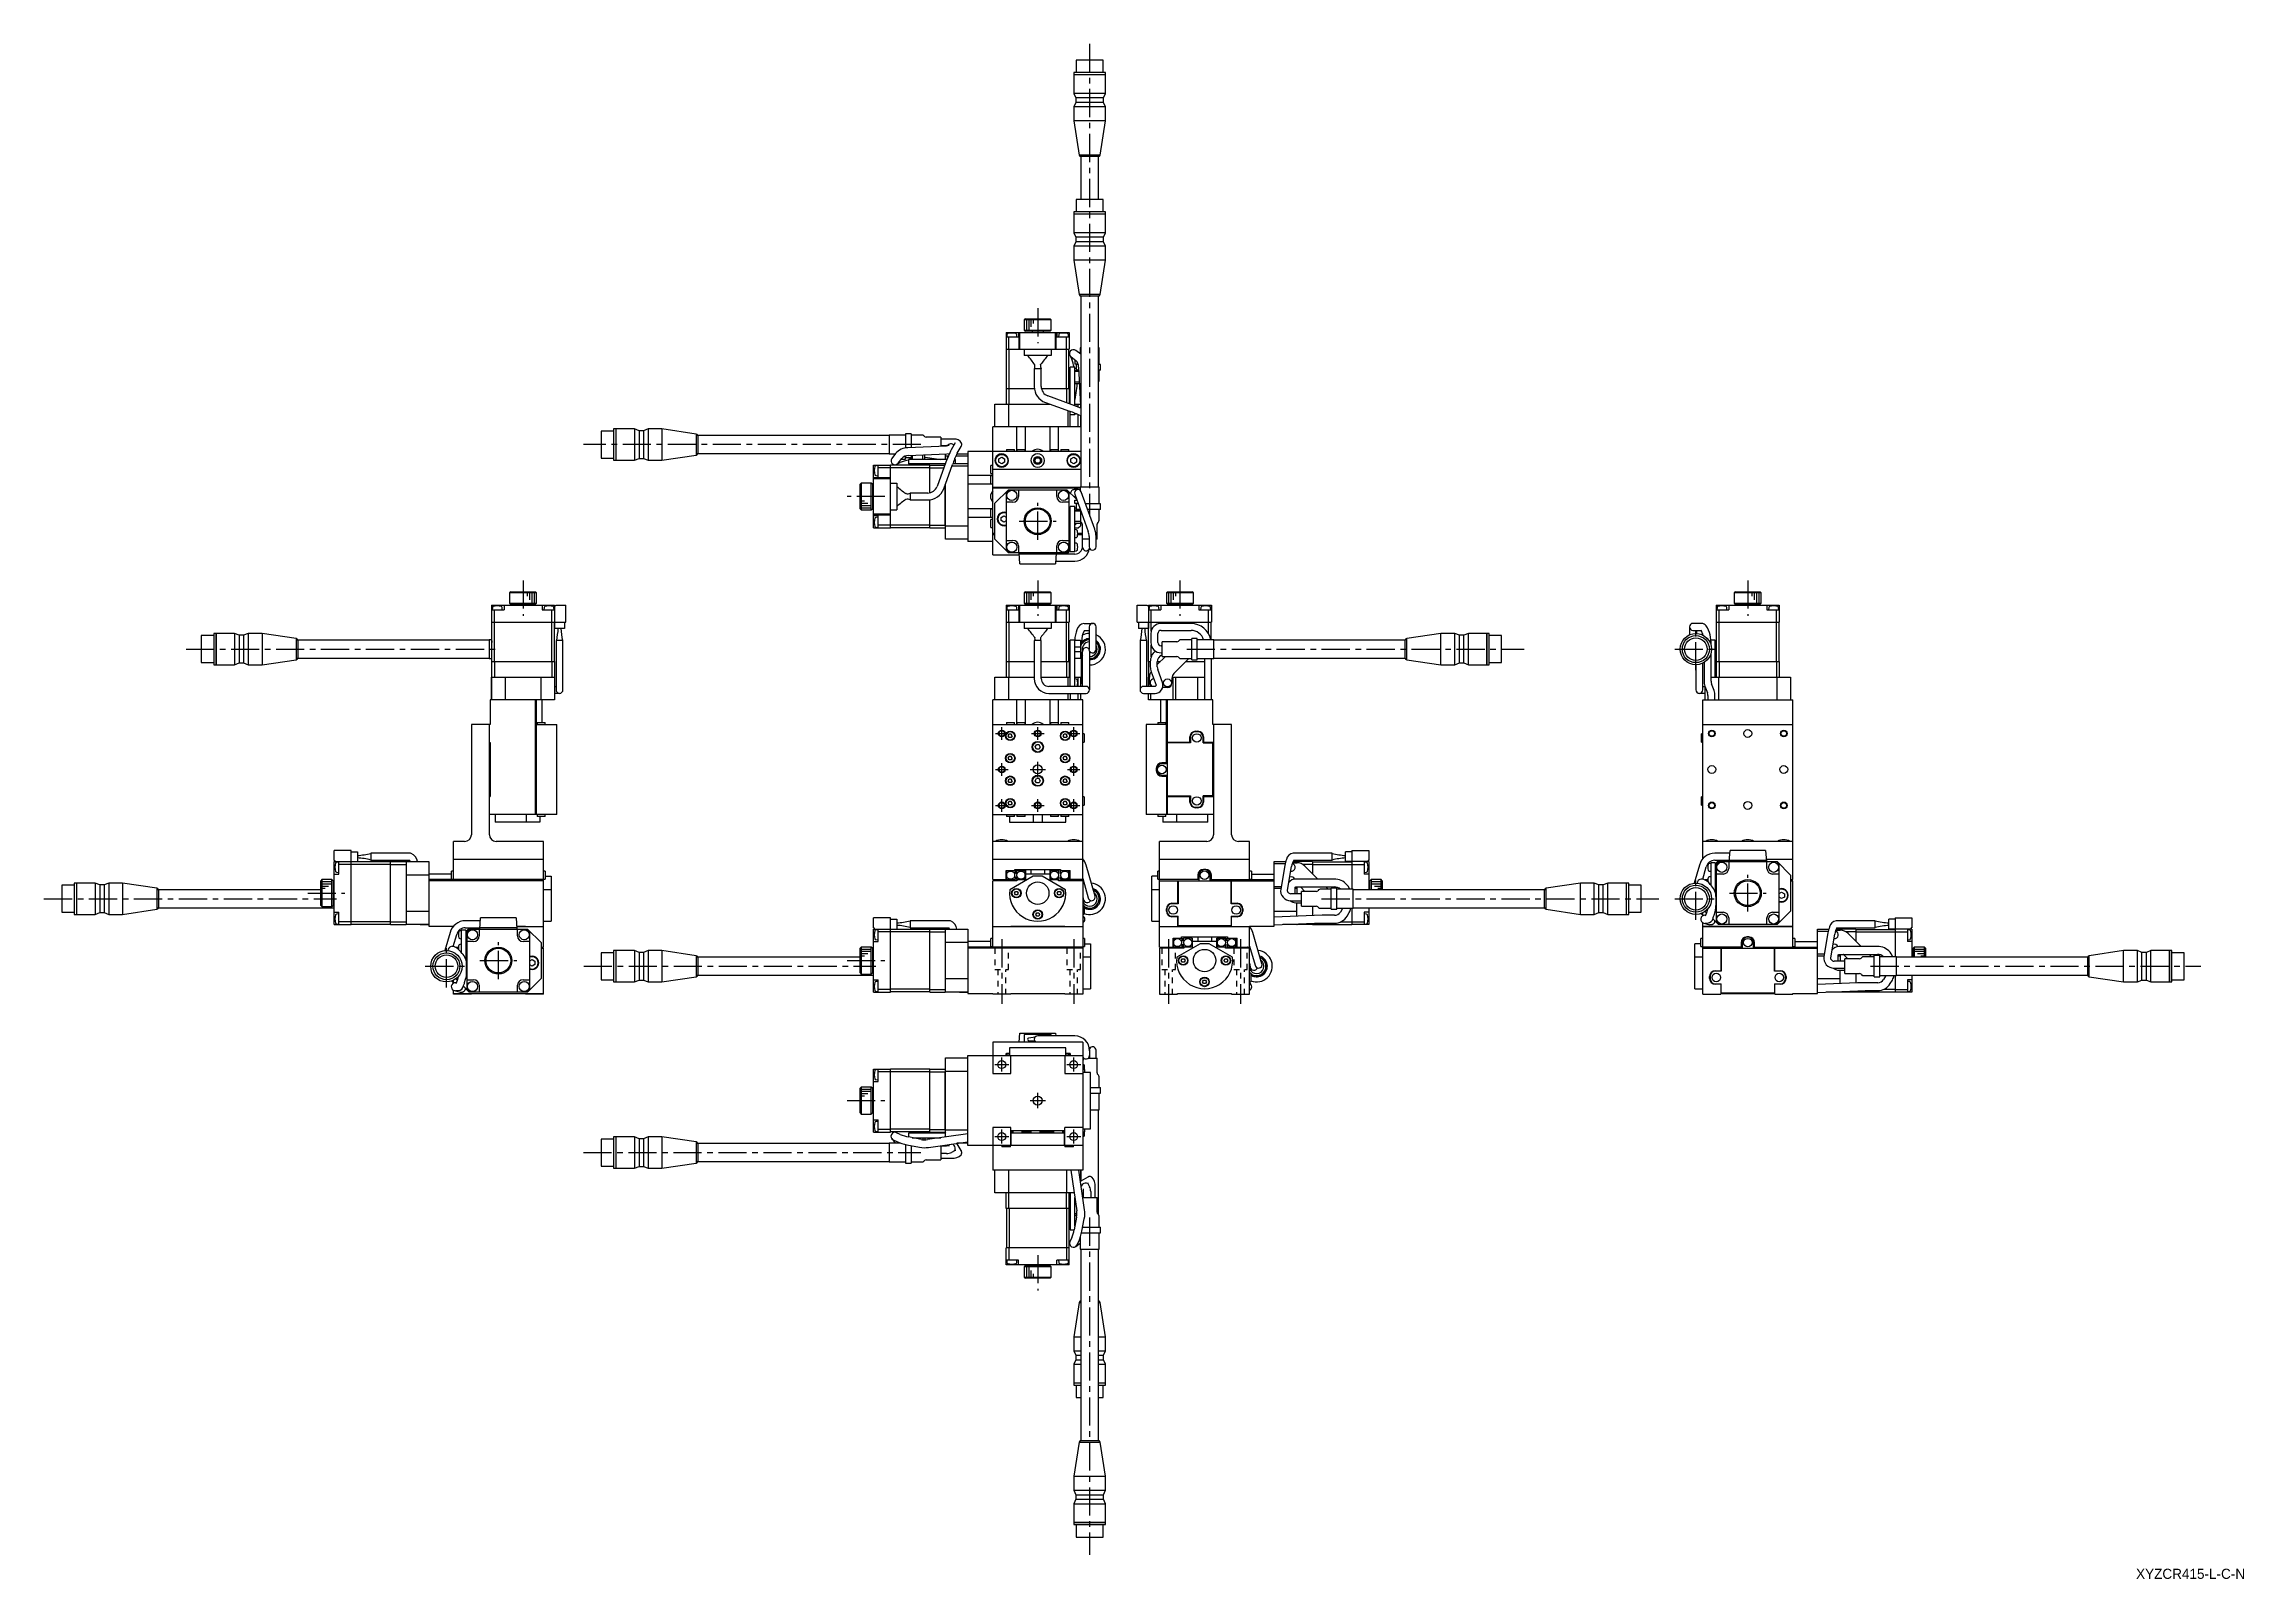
# Model space of a CAD drawing. Extents: x -558 to 420, y 17 to 700.
import ezdxf

# ---------------------------------------------------------------- set-up
doc = ezdxf.new("R2010")
doc.units = 0
doc.header["$LTSCALE"] = 10
doc.linetypes.add('CENTER', pattern=[2, 1.25, -0.25, 0.25, -0.25])
doc.linetypes.add('DOT', pattern=[0.5, 0.25, -0.25])
doc.layers.add('1', color=7, linetype='CONTINUOUS')
doc.styles.get("Standard").update_dxf_attribs({"font": 'FGP教科書体NT-M'})

msp = doc.modelspace()

# ---------------------------------------------------------------- texts
at = {"layer": '1', "color": 7}
msp.add_text('XYZCR415-L-C-N', height=4.5, dxfattribs=at).set_placement((371.926074, 16.994824))

# ---------------------------------------------------------------- linework, layer by layer
at = {"layer": '1', "color": 4, "linetype": 'CENTER'}
for p, q in [((-93.355014, 699.560758), (-93.355014, 489.57041)), ((-116.455014, 582.018071), (-116.455014, 566.588875)), ((-168.447909, 521.429882), (-318.447909, 521.429882)), ((-184.422014, 498.329882), (-201.253865, 498.329882)), ((-116.455014, 479.129882), (-116.455014, 495.529882)), ((-124.655014, 487.329882), (-108.255014, 487.329882)), ((-345.267642, 460.99338), (-345.267642, 445.213519)), ((-116.455014, 460.99338), (-116.455014, 445.213519)), ((-53.248869, 460.99338), (-53.248869, 445.213519)), ((199.284426, 460.99338), (199.284426, 445.213519)), ((-495.150446, 430.441242), (-356.703761, 430.441242)), ((-50.205987, 430.441242), (99.794013, 430.441242)), ((166.784427, 430.441242), (185.584425, 430.441242)), ((176.184426, 421.041243), (176.184426, 439.841241)), ((-135.255014, 392.941242), (-129.655014, 392.941242)), ((-132.455014, 390.141242), (-132.455014, 395.741242)), ((-119.255014, 392.941242), (-113.655014, 392.941242)), ((-116.455014, 390.141242), (-116.455014, 395.741242)), ((-103.255014, 392.941242), (-97.655014, 392.941242)), ((-100.455014, 390.141242), (-100.455014, 395.741242)), ((-135.255014, 376.941242), (-129.655014, 376.941242)), ((-132.455014, 374.141242), (-132.455014, 379.741242)), ((-119.855014, 376.941242), (-113.055014, 376.941242)), ((-116.455014, 373.541242), (-116.455014, 380.341242)), ((-103.255014, 376.941242), (-97.655014, 376.941242)), ((-100.455014, 374.141242), (-100.455014, 379.741242)), ((-132.455014, 358.141242), (-132.455014, 363.741242)), ((-116.455014, 358.141242), (-116.455014, 363.741242)), ((-100.455014, 358.141242), (-100.455014, 363.741242)), ((-135.255014, 360.941242), (-129.655014, 360.941242)), ((-119.255014, 360.941242), (-113.655014, 360.941242)), ((-103.255014, 360.941242), (-97.655014, 360.941242)), ((176.184426, 310.041243), (176.184426, 328.841241)), ((199.284426, 313.741242), (199.284426, 330.141242)), ((-558.310524, 319.441242), (-428.310524, 319.441242)), ((-440.980806, 321.941242), (-424.5191, 321.941242)), ((9.794013, 319.441242), (159.794013, 319.441242)), ((166.784427, 319.441242), (185.584425, 319.441242)), ((191.084426, 321.941242), (207.484426, 321.941242)), ((-379.367642, 280.041243), (-379.367642, 298.841241)), ((-356.267642, 283.741242), (-356.267642, 300.141242)), ((-132.455014, 301.441242), (-132.455014, 272.743409)), ((-100.455014, 301.441242), (-100.455014, 272.743409)), ((-58.248869, 301.441242), (-58.248869, 272.743409)), ((-26.248869, 301.441242), (-26.248869, 272.743409)), ((-388.767641, 289.441242), (-369.967643, 289.441242)), ((-364.467642, 291.941242), (-348.067642, 291.941242)), ((-318.310524, 289.441242), (-188.447909, 289.441242)), ((-201.253865, 291.941242), (-184.422014, 291.941242)), ((253.867971, 289.441242), (400.749433, 289.441242)), ((-135.555014, 245.690523), (-129.355014, 245.690523)), ((-132.455014, 242.590523), (-132.455014, 248.790523)), ((-103.555014, 245.690523), (-97.355014, 245.690523)), ((-100.455014, 242.590523), (-100.455014, 248.790523)), ((-201.253865, 229.690523), (-184.422014, 229.690523)), ((-119.855014, 229.690523), (-113.055014, 229.690523)), ((-116.455014, 226.290523), (-116.455014, 233.090523)), ((-132.455014, 210.590523), (-132.455014, 216.790523)), ((-100.455014, 210.590523), (-100.455014, 216.790523)), ((-318.447909, 206.590523), (-168.447909, 206.590523)), ((-135.555014, 213.690523), (-129.355014, 213.690523)), ((-103.555014, 213.690523), (-97.355014, 213.690523)), ((-93.355014, 177.647641), (-93.355014, 27.647641)), ((-116.455014, 161.018369), (-116.455014, 145.238509))]:
    msp.add_line(p, q, dxfattribs=at)
at = {"layer": '1', "color": 7, "linetype": 'CONTINUOUS'}
for p, q in [((-100.355013, 686.915669), (-100.355013, 685.915667)), ((-86.355015, 686.915669), (-100.355013, 686.915669)), ((-100.305013, 685.915667), (-100.355013, 685.865667)), ((-86.355015, 685.915667), (-100.355013, 685.915667)), ((-100.355013, 685.865667), (-100.355013, 677.608667)), ((-86.355015, 685.865667), (-100.355013, 685.865667)), ((-99.355012, 692.41567), (-99.355012, 686.915669)), ((-87.355016, 692.41567), (-99.355012, 692.41567)), ((-87.355016, 686.915669), (-87.355016, 692.41567)), ((-86.355015, 685.865667), (-86.405015, 685.915667)), ((-86.355015, 685.915667), (-86.355015, 686.915669)), ((-86.355015, 677.608667), (-86.355015, 685.865667)), ((-100.355013, 677.608667), (-99.505014, 675.608667)), ((-86.355015, 677.608667), (-100.355013, 677.608667)), ((-99.505014, 675.608667), (-99.505014, 673.608667)), ((-87.205014, 675.608667), (-99.505014, 675.608667)), ((-87.205014, 675.608667), (-86.355015, 677.608667)), ((-87.205014, 673.608667), (-87.205014, 675.608667)), ((-99.505014, 673.608667), (-100.355013, 671.608667)), ((-100.355013, 671.608667), (-100.355013, 665.415668)), ((-86.355015, 671.608667), (-100.355013, 671.608667)), ((-100.355013, 665.415668), (-98.03934, 650.181686)), ((-86.355015, 665.415668), (-100.355013, 665.415668)), ((-87.205014, 673.608667), (-99.505014, 673.608667)), ((-88.670688, 650.181686), (-86.355015, 665.415668)), ((-86.355015, 671.608667), (-87.205014, 673.608667)), ((-86.355015, 665.415668), (-86.355015, 671.608667)), ((-88.670688, 650.181686), (-98.03934, 650.181686)), ((-97.355014, 649.458012), (-97.355014, 630.41567)), ((-89.355014, 649.458012), (-97.355014, 649.458012)), ((-89.355014, 630.41567), (-89.355014, 649.458012)), ((-99.355012, 630.41567), (-99.355012, 624.915669)), ((-87.355016, 630.41567), (-99.355012, 630.41567)), ((-87.355016, 624.915669), (-87.355016, 630.41567)), ((-100.355013, 624.915669), (-100.355013, 623.915667)), ((-86.355015, 624.915669), (-100.355013, 624.915669)), ((-100.305013, 623.915667), (-100.355013, 623.865667)), ((-86.355015, 623.915667), (-100.355013, 623.915667)), ((-100.355013, 623.865667), (-100.355013, 615.608667)), ((-86.355015, 623.865667), (-100.355013, 623.865667)), ((-86.355015, 623.865667), (-86.405015, 623.915667)), ((-86.355015, 623.915667), (-86.355015, 624.915669)), ((-86.355015, 615.608667), (-86.355015, 623.865667)), ((-100.355013, 615.608667), (-99.505014, 613.608667)), ((-86.355015, 615.608667), (-100.355013, 615.608667)), ((-99.505014, 611.608667), (-100.355013, 609.608667)), ((-100.355013, 609.608667), (-100.355013, 603.415668)), ((-86.355015, 609.608667), (-100.355013, 609.608667)), ((-99.505014, 613.608667), (-99.505014, 611.608667)), ((-87.205014, 613.608667), (-99.505014, 613.608667)), ((-87.205014, 611.608667), (-99.505014, 611.608667)), ((-87.205014, 613.608667), (-86.355015, 615.608667)), ((-87.205014, 611.608667), (-87.205014, 613.608667)), ((-86.355015, 609.608667), (-87.205014, 611.608667)), ((-86.355015, 603.415668), (-86.355015, 609.608667)), ((-100.355013, 603.415668), (-98.03934, 588.181686)), ((-86.355015, 603.415668), (-100.355013, 603.415668)), ((-88.670688, 588.181686), (-86.355015, 603.415668)), ((-88.670688, 588.181686), (-98.03934, 588.181686)), ((-97.355014, 587.458012), (-97.355014, 502.415668)), ((-89.355014, 587.458012), (-97.355014, 587.458012)), ((-89.355014, 502.415668), (-89.355014, 587.458012)), ((-121.955014, 577.329882), (-122.455014, 576.829882)), ((-121.955014, 577.329882), (-110.955014, 577.329882)), ((-110.455014, 576.829882), (-110.955014, 577.329882)), ((-130.455014, 571.329882), (-102.455014, 571.329882)), ((-130.455014, 571.329882), (-130.455014, 563.829882)), ((-130.455014, 569.329882), (-124.955014, 569.329882)), ((-130.118813, 570.315161), (-130.205014, 569.329882)), ((-129.255014, 563.829882), (-129.255014, 569.329882)), ((-125.705014, 569.329882), (-125.791215, 570.315161)), ((-124.955014, 571.329882), (-124.955014, 569.329882)), ((-124.705014, 563.829882), (-124.705014, 571.029882)), ((-124.670051, 571.029882), (-124.705014, 571.029882)), ((-124.670051, 571.329882), (-124.670051, 571.029882)), ((-124.35538, 563.829882), (-124.35538, 571.329882)), ((-110.455014, 576.829882), (-122.455014, 576.829882)), ((-122.455014, 576.829882), (-122.455014, 572.329882)), ((-122.455014, 572.329882), (-110.455014, 572.329882)), ((-122.455014, 572.329882), (-121.955014, 571.829882)), ((-110.955014, 571.829882), (-121.955014, 571.829882)), ((-118.955014, 571.829882), (-118.955014, 571.329882)), ((-113.955014, 571.329882), (-113.955014, 571.829882)), ((-110.955014, 571.829882), (-110.455014, 572.329882)), ((-110.455014, 572.329882), (-110.455014, 576.829882)), ((-108.554648, 563.829882), (-108.554648, 571.329882)), ((-108.239977, 571.329882), (-108.239977, 571.029882)), ((-108.205014, 571.029882), (-108.239977, 571.029882)), ((-108.205014, 563.829882), (-108.205014, 571.029882)), ((-107.955014, 571.329882), (-107.955014, 569.329882)), ((-107.955014, 569.329882), (-102.455014, 569.329882)), ((-107.118813, 570.315161), (-107.205014, 569.329882)), ((-103.655014, 563.829882), (-103.655014, 569.329882)), ((-102.705014, 569.329882), (-102.791215, 570.315161)), ((-102.455014, 571.329882), (-102.455014, 563.829882)), ((-130.455014, 563.829882), (-102.455014, 563.829882)), ((-130.355014, 546.329882), (-130.355014, 563.829882)), ((-129.213593, 546.329882), (-129.213593, 563.829882)), ((-122.455014, 563.829882), (-122.455014, 561.029882)), ((-110.455014, 561.029882), (-122.455014, 561.029882)), ((-110.455014, 563.829882), (-110.455014, 561.029882)), ((-103.696435, 546.329882), (-103.696435, 563.829882)), ((-102.555014, 546.329882), (-102.555014, 563.829882)), ((-102.156514, 561.05453), (-101.347532, 559.417619)), ((-101.649814, 560.439086), (-99.506494, 558.802216)), ((-99.955014, 558.729882), (-99.418726, 558.729882)), ((-99.955014, 558.729882), (-99.955014, 557.229882)), ((-97.354741, 561.562859), (-99.52549, 563.220677)), ((-97.355014, 564.415668), (-97.555014, 564.415668)), ((-97.555014, 564.415668), (-97.555014, 561.715809)), ((-89.155014, 564.415668), (-89.355014, 564.415668)), ((-89.155014, 557.079882), (-89.155014, 564.415668)), ((-114.905014, 555.029882), (-118.005014, 555.029882)), ((-118.005014, 555.029882), (-118.005014, 547.231127)), ((-115.195248, 556.88364), (-115.155707, 556.976147)), ((-114.905014, 547.231127), (-114.905014, 555.029882)), ((-99.955014, 555.829882), (-101.955014, 555.829882)), ((-101.955014, 539.401789), (-101.955014, 555.829882)), ((-98.51746, 557.229882), (-99.955014, 557.229882)), ((-99.955014, 538.664192), (-99.955014, 555.829882)), ((-99.225014, 555.129882), (-99.955014, 555.129882)), ((-99.955014, 554.429882), (-98.211256, 554.429882)), ((-99.955014, 554.014561), (-98.192377, 554.014561)), ((-99.955014, 549.347127), (-97.980221, 549.347127)), ((-99.955014, 548.529882), (-97.943074, 548.529882)), ((-99.225014, 554.885006), (-99.225014, 557.079882)), ((-98.472412, 557.079882), (-99.225014, 557.079882)), ((-99.225014, 554.885006), (-99.109739, 554.579882)), ((-98.218074, 554.579882), (-99.109739, 554.579882)), ((-99.000303, 548.529866), (-99.086715, 547.363357)), ((-98.725014, 557.079882), (-98.725014, 557.229882)), ((-98.276453, 555.864235), (-97.497762, 538.733023)), ((-88.555014, 557.079882), (-89.355014, 557.079882)), ((-88.555014, 554.579882), (-89.355014, 554.579882)), ((-89.155014, 549.729882), (-89.155014, 554.579882)), ((-88.555014, 554.579882), (-88.555014, 557.079882)), ((-135.455014, 529.329882), (-135.455014, 539.329882)), ((-135.455014, 539.329882), (-110.821244, 539.329882)), ((-130.455014, 546.329882), (-130.455014, 539.329882)), ((-130.455014, 546.329882), (-117.95103, 546.329882)), ((-129.455014, 539.329882), (-129.455014, 529.329882)), ((-129.355014, 539.329882), (-129.255014, 539.429882)), ((-129.255014, 546.329882), (-129.255014, 539.429882)), ((-129.255014, 539.429882), (-111.095992, 539.429882)), ((-114.812795, 546.329882), (-102.455014, 546.329882)), ((-113.037266, 540.136448), (-102.268807, 536.217049)), ((-101.208545, 539.130096), (-111.977004, 543.049495)), ((-103.655014, 546.329882), (-103.655014, 540.020538)), ((-102.455014, 546.329882), (-102.455014, 539.583774)), ((-97.354139, 537.622837), (-101.208545, 539.130096)), ((-99.086715, 547.363357), (-99.955014, 541.393158)), ((-99.955014, 539.329882), (-97.524892, 539.329882)), ((-99.272227, 538.520146), (-99.668219, 538.554791)), ((-98.455014, 538.078667), (-98.455014, 539.329882)), ((-97.497762, 538.733023), (-97.401648, 537.642801)), ((-97.455014, 538.113139), (-97.455014, 537.665752)), ((-304.040799, 528.429881), (-305.040801, 528.429881)), ((-305.040801, 528.429881), (-305.040801, 514.429883)), ((-303.990799, 528.429881), (-304.040799, 528.379881)), ((-304.040799, 528.429881), (-304.040799, 514.429883)), ((-295.733799, 528.429881), (-303.990799, 528.429881)), ((-303.990799, 528.429881), (-303.990799, 514.429883)), ((-293.733799, 527.579882), (-295.733799, 528.429881)), ((-295.733799, 528.429881), (-295.733799, 514.429883)), ((-289.733799, 528.429881), (-291.733799, 527.579882)), ((-283.5408, 528.429881), (-289.733799, 528.429881)), ((-289.733799, 528.429881), (-289.733799, 514.429883)), ((-268.306818, 526.114207), (-283.5408, 528.429881)), ((-283.5408, 528.429881), (-283.5408, 514.429883)), ((-97.355014, 529.329882), (-136.455014, 529.329882)), ((-136.455014, 472.329882), (-136.455014, 529.329882)), ((-125.755014, 518.329882), (-125.755014, 529.329882)), ((-121.955014, 518.329882), (-121.955014, 529.329882)), ((-110.955014, 518.329882), (-110.955014, 529.329882)), ((-107.155014, 518.329882), (-107.155014, 529.329882)), ((-102.955014, 529.329882), (-102.955014, 536.466808)), ((-101.955014, 529.329882), (-101.955014, 536.101932)), ((-101.955014, 534.829882), (-99.955014, 534.829882)), ((-99.955014, 534.829882), (-99.955014, 535.339575)), ((-99.955014, 535.079882), (-99.423216, 535.126408)), ((-98.455014, 529.329882), (-98.455014, 534.721713)), ((-97.455014, 534.260719), (-97.455014, 529.329882)), ((-305.040801, 527.42988), (-310.540802, 527.42988)), ((-310.540802, 527.42988), (-310.540802, 515.429884)), ((-291.733799, 527.579882), (-293.733799, 527.579882)), ((-293.733799, 527.579882), (-293.733799, 515.279882)), ((-291.733799, 527.579882), (-291.733799, 515.279882)), ((-268.306818, 526.114207), (-268.306818, 516.745556)), ((-182.5408, 525.429882), (-267.583144, 525.429882)), ((-267.583144, 525.429882), (-267.583144, 517.429882)), ((-175.205014, 525.629882), (-182.5408, 525.629882)), ((-182.5408, 525.629882), (-182.5408, 517.229882)), ((-175.205014, 526.229882), (-175.205014, 519.892795)), ((-172.705014, 526.229882), (-175.205014, 526.229882)), ((-157.017082, 520.783524), (-174.148294, 520.004832)), ((-172.705014, 526.229882), (-172.705014, 520.070436)), ((-167.855014, 525.629882), (-172.705014, 525.629882)), ((-166.833694, 525.022775), (-167.147907, 525.336989)), ((-159.5408, 524.729882), (-166.126587, 524.729882)), ((-159.5408, 524.729882), (-159.5408, 520.668809)), ((-154.785329, 523.879882), (-159.5408, 523.879882)), ((-159.5408, 521.060877), (-156.955014, 521.060877)), ((-155.783465, 520.938399), (-157.017082, 520.783524)), ((-153.160955, 522.14596), (-154.950788, 519.100417)), ((-153.995897, 521.433119), (-153.718527, 521.197187)), ((-152.278154, 517.529739), (-150.488322, 520.575282)), ((-150.488322, 520.575282), (-150.477401, 520.59411)), ((-150.264735, 521.81786), (-150.309454, 522.004597)), ((-150.294287, 521.0402), (-150.254273, 521.236038)), ((-150.240166, 521.62651), (-150.264735, 521.81786)), ((-150.254273, 521.236038), (-150.236452, 521.432034)), ((-150.236452, 521.432034), (-150.240166, 521.62651)), ((-130.305014, 519.179882), (-126.705014, 519.179882)), ((-130.305014, 519.179882), (-130.305014, 518.329882)), ((-126.705014, 518.329882), (-126.705014, 519.179882)), ((-125.705014, 519.179882), (-122.105014, 519.179882)), ((-125.705014, 519.179882), (-125.705014, 518.329882)), ((-122.105014, 518.329882), (-122.105014, 519.179882)), ((-110.805014, 519.179882), (-107.205014, 519.179882)), ((-110.805014, 519.179882), (-110.805014, 518.329882)), ((-107.205014, 518.329882), (-107.205014, 519.179882)), ((-106.205014, 519.179882), (-102.605014, 519.179882)), ((-106.205014, 519.179882), (-106.205014, 518.329882)), ((-102.605014, 518.329882), (-102.605014, 519.179882)), ((-310.540802, 515.429884), (-305.040801, 515.429884)), ((-305.040801, 514.429883), (-304.040799, 514.429883)), ((-304.040799, 514.479883), (-303.990799, 514.429883)), ((-303.990799, 514.429883), (-295.733799, 514.429883)), ((-295.733799, 514.429883), (-293.733799, 515.279882)), ((-293.733799, 515.279882), (-291.733799, 515.279882)), ((-291.733799, 515.279882), (-289.733799, 514.429883)), ((-289.733799, 514.429883), (-283.5408, 514.429883)), ((-283.5408, 514.429883), (-268.306818, 516.745556)), ((-267.583144, 517.429882), (-182.5408, 517.429882)), ((-189.455014, 484.329882), (-189.455014, 512.329882)), ((-189.455014, 512.329882), (-181.955014, 512.329882)), ((-187.455014, 512.079882), (-188.440294, 511.993681)), ((-187.455014, 506.829882), (-187.455014, 512.329882)), ((-181.955014, 511.129882), (-187.455014, 511.129882)), ((-182.5408, 517.229882), (-179.840941, 517.229882)), ((-181.955014, 484.329882), (-181.955014, 512.329882)), ((-164.455014, 512.229882), (-181.955014, 512.229882)), ((-164.455014, 511.08846), (-181.955014, 511.08846)), ((-179.708939, 517.402725), (-181.34581, 515.259406)), ((-179.179663, 512.628382), (-177.542751, 513.437363)), ((-178.564218, 513.135082), (-176.927348, 515.278402)), ((-176.855014, 514.829882), (-176.855014, 515.366169)), ((-175.355014, 514.829882), (-176.855014, 514.829882)), ((-175.355014, 516.267436), (-175.355014, 514.829882)), ((-175.205014, 516.059882), (-175.355014, 516.059882)), ((-175.205014, 516.312483), (-175.205014, 515.559882)), ((-173.010139, 515.559882), (-175.205014, 515.559882)), ((-173.989368, 516.508442), (-156.858155, 517.287134)), ((-173.955014, 514.829882), (-173.955014, 512.829882)), ((-156.789325, 514.829882), (-173.955014, 514.829882)), ((-157.526921, 512.829882), (-173.955014, 512.829882)), ((-173.255014, 515.559882), (-173.255014, 514.829882)), ((-173.010139, 515.559882), (-172.705014, 515.675157)), ((-172.705014, 516.566822), (-172.705014, 515.675157)), ((-172.555014, 514.829882), (-172.555014, 516.57364)), ((-172.139693, 514.829882), (-172.139693, 516.592519)), ((-167.472259, 514.829882), (-167.472259, 516.804675)), ((-166.655014, 514.829882), (-166.655014, 516.841822)), ((-166.654998, 515.784593), (-165.488489, 515.698181)), ((-165.488489, 515.698181), (-159.51829, 514.829882)), ((-164.455014, 512.329882), (-157.708906, 512.329882)), ((-164.455014, 499.972101), (-164.455014, 512.329882)), ((-164.455014, 511.129882), (-158.145671, 511.129882)), ((-157.255229, 513.576351), (-161.174627, 502.807892)), ((-158.26158, 501.74763), (-154.342181, 512.516088)), ((-157.455014, 514.829882), (-157.455014, 517.260004)), ((-156.203799, 516.329882), (-157.455014, 516.329882)), ((-156.858155, 517.287134), (-155.767933, 517.383248)), ((-156.645278, 515.512669), (-156.679923, 515.116677)), ((-156.238271, 517.329882), (-155.790884, 517.329882)), ((-147.455014, 511.829882), (-154.59194, 511.829882)), ((-147.455014, 512.829882), (-154.227065, 512.829882)), ((-152.955014, 514.829882), (-153.464707, 514.829882)), ((-153.205014, 514.829882), (-153.25154, 515.36168)), ((-152.955014, 512.829882), (-152.955014, 514.829882)), ((-147.455014, 516.329882), (-152.846845, 516.329882)), ((-152.385851, 517.329882), (-147.455014, 517.329882)), ((-147.455014, 518.329882), (-147.455014, 478.329882)), ((-97.355014, 518.329882), (-147.455014, 518.329882)), ((-137.305014, 508.579882), (-137.305014, 512.179882)), ((-136.455014, 512.179882), (-137.305014, 512.179882)), ((-97.355014, 510.329882), (-136.455014, 510.329882)), ((-133.705014, 515.05157), (-132.455014, 515.773258)), ((-133.705014, 513.608194), (-133.705014, 515.05157)), ((-132.455014, 512.886506), (-133.705014, 513.608194)), ((-132.455014, 515.773258), (-131.205014, 515.05157)), ((-131.205014, 513.608194), (-132.455014, 512.886506)), ((-131.205014, 515.05157), (-131.205014, 513.608194)), ((-101.705014, 515.05157), (-100.455014, 515.773258)), ((-101.705014, 513.608194), (-101.705014, 515.05157)), ((-100.455014, 512.886506), (-101.705014, 513.608194)), ((-100.455014, 515.773258), (-99.205014, 515.05157)), ((-99.205014, 513.608194), (-100.455014, 512.886506)), ((-99.205014, 515.05157), (-99.205014, 513.608194)), ((-194.955014, 504.329882), (-195.455014, 503.829882)), ((-195.455014, 492.829882), (-195.455014, 503.829882)), ((-194.955014, 504.329882), (-194.955014, 492.329882)), ((-190.455014, 504.329882), (-194.955014, 504.329882)), ((-190.455014, 492.329882), (-190.455014, 504.329882)), ((-189.955014, 503.829882), (-190.455014, 504.329882)), ((-189.955014, 503.829882), (-189.955014, 492.829882)), ((-189.455014, 500.829882), (-189.955014, 500.829882)), ((-189.455014, 506.829882), (-187.455014, 506.829882)), ((-189.455014, 506.544918), (-189.155014, 506.544918)), ((-181.955014, 506.230248), (-189.455014, 506.230248)), ((-189.155014, 506.579882), (-189.155014, 506.544918)), ((-181.955014, 506.579882), (-189.155014, 506.579882)), ((-188.440294, 507.666083), (-187.455014, 507.579882)), ((-181.955014, 504.329882), (-179.155014, 504.329882)), ((-179.155014, 504.329882), (-179.155014, 492.329882)), ((-175.008772, 499.589648), (-175.101279, 499.629189)), ((-173.155014, 499.879882), (-173.155014, 496.779882)), ((-165.356259, 499.879882), (-173.155014, 499.879882)), ((-157.555014, 485.529882), (-157.555014, 503.688904)), ((-157.455014, 479.329882), (-157.455014, 503.963651)), ((-136.455014, 507.629882), (-147.455014, 507.629882)), ((-136.455014, 503.829882), (-147.455014, 503.829882)), ((-137.305014, 508.579882), (-136.455014, 508.579882)), ((-137.305014, 503.979882), (-137.305014, 507.579882)), ((-136.455014, 507.579882), (-137.305014, 507.579882)), ((-137.305014, 503.979882), (-136.455014, 503.979882)), ((-97.555014, 502.329882), (-136.455014, 502.329882)), ((-97.555014, 502.029882), (-136.455014, 502.029882)), ((-129.455014, 501.329882), (-135.455014, 495.329882)), ((-129.255014, 501.329882), (-130.455014, 500.129882)), ((-130.455014, 500.129882), (-130.455014, 474.529882)), ((-129.455014, 501.329882), (-103.455014, 501.329882)), ((-128.455014, 502.329882), (-128.455014, 502.029882)), ((-124.955014, 501.329882), (-124.955014, 498.329882)), ((-107.955014, 498.329882), (-107.955014, 501.329882)), ((-104.455014, 502.329882), (-104.455014, 502.029882)), ((-102.455014, 500.129882), (-103.655014, 501.329882)), ((-99.215196, 497.090064), (-103.455014, 501.329882)), ((-102.455014, 474.529882), (-102.455014, 500.129882)), ((-98.562933, 501.379882), (-100.273033, 501.379882)), ((-100.019456, 499.299751), (-94.003533, 482.771136)), ((-97.555014, 502.415668), (-97.555014, 501.007422)), ((-89.155014, 502.415668), (-97.555014, 502.415668)), ((-91.090486, 483.831399), (-97.106409, 500.360013)), ((-89.155014, 495.079882), (-89.155014, 502.415668)), ((-195.455014, 492.829882), (-194.955014, 492.329882)), ((-194.955014, 492.329882), (-190.455014, 492.329882)), ((-190.455014, 492.329882), (-189.955014, 492.829882)), ((-189.955014, 495.829882), (-189.455014, 495.829882)), ((-181.955014, 490.429516), (-189.455014, 490.429516)), ((-189.455014, 490.114845), (-189.155014, 490.114845)), ((-189.455014, 489.829882), (-187.455014, 489.829882)), ((-189.155014, 490.114845), (-189.155014, 490.079882)), ((-181.955014, 490.079882), (-189.155014, 490.079882)), ((-187.455014, 484.329882), (-187.455014, 489.829882)), ((-181.955014, 492.329882), (-179.155014, 492.329882)), ((-173.155014, 496.779882), (-165.356259, 496.779882)), ((-164.455014, 484.329882), (-164.455014, 496.833866)), ((-136.455014, 492.829882), (-147.455014, 492.829882)), ((-137.305014, 489.079882), (-137.305014, 492.679882)), ((-136.455014, 492.679882), (-137.305014, 492.679882)), ((-135.455014, 479.329882), (-135.455014, 495.329882)), ((-132.705014, 489.05157), (-131.455014, 489.773258)), ((-131.455014, 489.773258), (-130.455014, 489.195907)), ((-127.455014, 495.829882), (-130.455014, 495.829882)), ((-102.455014, 495.829882), (-105.455014, 495.829882)), ((-102.455014, 489.195907), (-101.955014, 489.484582)), ((-99.955014, 493.829882), (-101.955014, 493.829882)), ((-101.955014, 473.829882), (-101.955014, 493.829882)), ((-100.273033, 498.279882), (-99.648254, 498.279882)), ((-99.955014, 496.729882), (-99.084101, 496.729882)), ((-99.955014, 495.229882), (-99.955014, 496.729882)), ((-98.538145, 495.229882), (-99.955014, 495.229882)), ((-99.955014, 473.829882), (-99.955014, 493.829882)), ((-99.225014, 493.129882), (-99.955014, 493.129882)), ((-99.955014, 492.429882), (-97.519029, 492.429882)), ((-99.955014, 492.014561), (-97.455014, 492.014561)), ((-99.225014, 492.885006), (-99.225014, 495.079882)), ((-98.48355, 495.079882), (-99.225014, 495.079882)), ((-99.109739, 492.579882), (-99.225014, 492.885006)), ((-97.573624, 492.579882), (-99.109739, 492.579882)), ((-98.725014, 495.079882), (-98.725014, 495.229882)), ((-97.525014, 492.446327), (-97.525014, 492.429882)), ((-97.455014, 492.254003), (-97.455014, 485.329882)), ((-88.555014, 495.079882), (-95.184599, 495.079882)), ((-88.555014, 492.579882), (-94.274673, 492.579882)), ((-89.155014, 487.729882), (-89.155014, 492.579882)), ((-88.555014, 492.579882), (-88.555014, 495.079882)), ((-189.455014, 484.329882), (-181.955014, 484.329882)), ((-187.455014, 489.079882), (-188.440294, 488.993681)), ((-188.440294, 484.666083), (-187.455014, 484.579882)), ((-181.955014, 485.529882), (-187.455014, 485.529882)), ((-164.455014, 485.571303), (-181.955014, 485.571303)), ((-164.455014, 484.429882), (-181.955014, 484.429882)), ((-164.455014, 485.529882), (-157.555014, 485.529882)), ((-164.455014, 484.329882), (-157.455014, 484.329882)), ((-157.455014, 485.429882), (-157.555014, 485.529882)), ((-157.455014, 485.329882), (-147.455014, 485.329882)), ((-136.455014, 489.029882), (-147.455014, 489.029882)), ((-137.305014, 489.079882), (-136.455014, 489.079882)), ((-137.305014, 484.479882), (-137.305014, 488.079882)), ((-136.455014, 488.079882), (-137.305014, 488.079882)), ((-137.305014, 484.479882), (-136.455014, 484.479882)), ((-135.455014, 481.829882), (-136.455014, 481.829882)), ((-135.455014, 481.329882), (-136.455014, 481.329882)), ((-132.705014, 487.608194), (-132.705014, 489.05157)), ((-131.455014, 486.886506), (-132.705014, 487.608194)), ((-130.455014, 487.463856), (-131.455014, 486.886506)), ((-101.955014, 487.175181), (-102.455014, 487.463856)), ((-99.955014, 487.347127), (-97.455014, 487.347127)), ((-99.955014, 486.529882), (-97.455014, 486.529882)), ((-99.955014, 484.329882), (-98.455014, 484.329882)), ((-99.272227, 483.520146), (-99.955014, 483.579882)), ((-99.955014, 480.079882), (-99.272227, 480.139618)), ((-96.655014, 481.329882), (-98.680077, 481.329882)), ((-96.655014, 481.829882), (-98.655014, 481.829882)), ((-98.455014, 484.329882), (-97.455014, 485.329882)), ((-97.955014, 481.829882), (-97.955014, 481.329882)), ((-97.455014, 481.829882), (-97.455014, 481.329882)), ((-97.262121, 487.022775), (-96.947907, 486.708561)), ((-96.655014, 486.001455), (-96.655014, 479.415668)), ((-93.61455, 479.415668), (-96.655014, 479.415668)), ((-96.505014, 475.73468), (-96.505014, 479.415498)), ((-93.61455, 480.565106), (-93.61455, 475.975722)), ((-90.51455, 475.975722), (-90.51455, 480.565106)), ((-90.055014, 479.415668), (-90.51455, 479.415668)), ((-90.055014, 479.415668), (-90.055014, 486.001455)), ((-89.762121, 486.708561), (-89.447907, 487.022775)), ((-147.455014, 479.329882), (-157.455014, 479.329882)), ((-136.455014, 478.329882), (-147.455014, 478.329882)), ((-136.455014, 472.329882), (-124.635087, 472.329882)), ((-135.455014, 479.329882), (-129.455014, 473.329882)), ((-130.455014, 478.829882), (-127.455014, 478.829882)), ((-130.455014, 474.529882), (-129.255014, 473.329882)), ((-102.955014, 473.329882), (-129.455014, 473.329882)), ((-124.955014, 476.329882), (-124.955014, 473.329882)), ((-124.355384, 468.329882), (-124.705014, 473.329882)), ((-124.670051, 472.829882), (-108.239977, 472.829882)), ((-108.205014, 473.329882), (-108.554644, 468.329882)), ((-108.465491, 469.604882), (-99.955014, 469.604882)), ((-99.955014, 472.704882), (-108.248718, 472.704882)), ((-107.955014, 473.329882), (-107.955014, 476.329882)), ((-105.455014, 478.829882), (-102.455014, 478.829882)), ((-103.655014, 473.329882), (-102.455014, 474.529882)), ((-102.955014, 473.329882), (-101.955014, 474.329882)), ((-101.955014, 473.829882), (-99.955014, 473.829882)), ((-99.272227, 477.520146), (-99.955014, 477.579882)), ((-99.955014, 474.079882), (-99.272227, 474.139618)), ((-124.35538, 468.329882), (-108.554648, 468.329882)), ((-350.767642, 455.941242), (-351.267642, 455.441242)), ((-351.267642, 455.441242), (-351.267642, 450.941242)), ((-339.267642, 455.441242), (-351.267642, 455.441242)), ((-351.267642, 450.941242), (-350.767642, 450.441242)), ((-351.267642, 450.941242), (-339.267642, 450.941242)), ((-350.767642, 455.941242), (-339.767642, 455.941242)), ((-339.767642, 450.441242), (-350.767642, 450.441242)), ((-347.767642, 450.441242), (-347.767642, 449.941242)), ((-342.767642, 449.941242), (-342.767642, 450.441242)), ((-339.267642, 455.441242), (-339.767642, 455.941242)), ((-339.767642, 450.441242), (-339.267642, 450.941242)), ((-339.267642, 450.941242), (-339.267642, 455.441242)), ((-121.955014, 455.941242), (-122.455014, 455.441242)), ((-110.455014, 455.441242), (-122.455014, 455.441242)), ((-122.455014, 455.441242), (-122.455014, 450.941242)), ((-122.455014, 450.941242), (-110.455014, 450.941242)), ((-122.455014, 450.941242), (-121.955014, 450.441242)), ((-121.955014, 455.941242), (-110.955014, 455.941242)), ((-110.955014, 450.441242), (-121.955014, 450.441242)), ((-118.955014, 450.441242), (-118.955014, 449.941242)), ((-113.955014, 449.941242), (-113.955014, 450.441242)), ((-110.455014, 455.441242), (-110.955014, 455.941242)), ((-110.955014, 450.441242), (-110.455014, 450.941242)), ((-110.455014, 450.941242), (-110.455014, 455.441242)), ((-58.748869, 455.941242), (-59.248869, 455.441242)), ((-47.248869, 455.441242), (-59.248869, 455.441242)), ((-59.248869, 455.441242), (-59.248869, 450.941242)), ((-59.248869, 450.941242), (-47.248869, 450.941242)), ((-59.248869, 450.941242), (-58.748869, 450.441242)), ((-58.748869, 455.941242), (-47.748869, 455.941242)), ((-47.748869, 450.441242), (-58.748869, 450.441242)), ((-55.748869, 450.441242), (-55.748869, 449.941242)), ((-50.748869, 449.941242), (-50.748869, 450.441242)), ((-47.248869, 455.441242), (-47.748869, 455.941242)), ((-47.748869, 450.441242), (-47.248869, 450.941242)), ((-47.248869, 450.941242), (-47.248869, 455.441242)), ((193.784426, 455.941242), (193.284426, 455.441242)), ((205.284426, 455.441242), (193.284426, 455.441242)), ((193.284426, 455.441242), (193.284426, 450.941242)), ((193.284426, 450.941242), (205.284426, 450.941242)), ((193.284426, 450.941242), (193.784426, 450.441242)), ((193.784426, 455.941242), (204.784426, 455.941242)), ((204.784426, 450.441242), (193.784426, 450.441242)), ((196.784426, 450.441242), (196.784426, 449.941242)), ((201.784426, 449.941242), (201.784426, 450.441242)), ((205.284426, 455.441242), (204.784426, 455.941242)), ((204.784426, 450.441242), (205.284426, 450.941242)), ((205.284426, 450.941242), (205.284426, 455.441242)), ((-359.267642, 449.941242), (-331.267642, 449.941242)), ((-359.267642, 449.941242), (-359.267642, 442.441242)), ((-359.267642, 447.941242), (-353.767642, 447.941242)), ((-359.267642, 442.441242), (-326.267642, 442.441242)), ((-359.167642, 424.941242), (-359.167642, 442.441242)), ((-358.931441, 448.926522), (-359.017642, 447.941242)), ((-358.067642, 442.441242), (-358.067642, 447.941242)), ((-358.02622, 424.941242), (-358.02622, 442.441242)), ((-354.517642, 447.941242), (-354.603843, 448.926522)), ((-353.767642, 449.941242), (-353.767642, 447.941242)), ((-336.767642, 449.941242), (-336.767642, 447.941242)), ((-336.767642, 447.941242), (-331.267642, 447.941242)), ((-335.931441, 448.926522), (-336.017642, 447.941242)), ((-332.509063, 424.941242), (-332.509063, 442.441242)), ((-332.467642, 442.441242), (-332.467642, 447.941242)), ((-331.517642, 447.941242), (-331.603843, 448.926522)), ((-331.367642, 424.941242), (-331.367642, 442.441242)), ((-331.267642, 449.941242), (-331.267642, 439.641242)), ((-330.767642, 449.641242), (-331.267642, 449.641242)), ((-330.767642, 449.941242), (-330.767642, 449.641242)), ((-330.767642, 449.941242), (-326.267642, 449.941242)), ((-326.867642, 442.441242), (-326.867642, 439.641242)), ((-326.267642, 442.441242), (-326.267642, 449.941242)), ((-130.455014, 449.941242), (-102.455014, 449.941242)), ((-130.455014, 449.941242), (-130.455014, 442.441242)), ((-130.455014, 447.941242), (-124.955014, 447.941242)), ((-130.455014, 442.441242), (-102.455014, 442.441242)), ((-130.355014, 424.941242), (-130.355014, 442.441242)), ((-130.118813, 448.926522), (-130.205014, 447.941242)), ((-129.255014, 442.441242), (-129.255014, 447.941242)), ((-129.213593, 424.941242), (-129.213593, 442.441242)), ((-125.705014, 447.941242), (-125.791215, 448.926522)), ((-124.955014, 449.941242), (-124.955014, 447.941242)), ((-124.705014, 442.441242), (-124.705014, 449.641242)), ((-124.670051, 449.641242), (-124.705014, 449.641242)), ((-124.670051, 449.941242), (-124.670051, 449.641242)), ((-124.35538, 442.441242), (-124.35538, 449.941242)), ((-122.455014, 442.441242), (-122.455014, 439.641242)), ((-110.455014, 442.441242), (-110.455014, 439.641242)), ((-108.554648, 442.441242), (-108.554648, 449.941242)), ((-108.239977, 449.941242), (-108.239977, 449.641242)), ((-108.205014, 449.641242), (-108.239977, 449.641242)), ((-108.205014, 442.441242), (-108.205014, 449.641242)), ((-107.955014, 449.941242), (-107.955014, 447.941242)), ((-107.955014, 447.941242), (-102.455014, 447.941242)), ((-107.118813, 448.926522), (-107.205014, 447.941242)), ((-103.696435, 424.941242), (-103.696435, 442.441242)), ((-103.655014, 442.441242), (-103.655014, 447.941242)), ((-102.705014, 447.941242), (-102.791215, 448.926522)), ((-102.555014, 424.941242), (-102.555014, 442.441242)), ((-102.455014, 449.941242), (-102.455014, 442.441242)), ((-95.837643, 441.90722), (-92.06455, 441.90722)), ((-93.61455, 440.35722), (-93.61455, 430.35722)), ((-90.51455, 430.35722), (-90.51455, 440.35722)), ((-72.248869, 442.441242), (-72.248869, 449.941242)), ((-72.248869, 449.941242), (-67.748869, 449.941242)), ((-72.248869, 442.441242), (-39.248869, 442.441242)), ((-71.648869, 442.441242), (-71.648869, 439.641242)), ((-67.748869, 449.941242), (-67.748869, 449.641242)), ((-67.248869, 449.641242), (-67.748869, 449.641242)), ((-67.248869, 449.941242), (-67.248869, 439.641242)), ((-67.248869, 449.941242), (-39.248869, 449.941242)), ((-67.248869, 447.941242), (-61.748869, 447.941242)), ((-67.148869, 424.941242), (-67.148869, 442.441242)), ((-66.912668, 448.926522), (-66.998869, 447.941242)), ((-66.048869, 442.441242), (-66.048869, 447.941242)), ((-66.007448, 438.49897), (-66.007448, 442.441242)), ((-62.498869, 447.941242), (-62.58507, 448.926522)), ((-61.748869, 449.941242), (-61.748869, 447.941242)), ((-48.26641, 441.90722), (-61.603029, 441.90722)), ((-44.748869, 449.941242), (-44.748869, 447.941242)), ((-44.748869, 447.941242), (-39.248869, 447.941242)), ((-43.912668, 448.926522), (-43.998869, 447.941242)), ((-40.49029, 437.265887), (-40.49029, 442.441242)), ((-40.448869, 442.441242), (-40.448869, 447.941242)), ((-39.498869, 447.941242), (-39.58507, 448.926522)), ((-39.348869, 434.641242), (-39.348869, 442.441242)), ((-39.248869, 449.941242), (-39.248869, 442.441242)), ((173.343962, 440.35722), (173.343962, 436.839035)), ((178.656184, 441.90722), (174.893962, 441.90722)), ((185.284426, 449.941242), (213.284426, 449.941242)), ((185.284426, 449.941242), (185.284426, 442.441242)), ((185.284426, 447.941242), (190.784426, 447.941242)), ((185.284426, 442.441242), (213.284426, 442.441242)), ((185.384426, 424.941242), (185.384426, 442.441242)), ((185.620627, 448.926522), (185.534426, 447.941242)), ((186.484426, 442.441242), (186.484426, 447.941242)), ((186.525848, 424.941242), (186.525848, 442.441242)), ((190.034426, 447.941242), (189.948225, 448.926522)), ((190.784426, 449.941242), (190.784426, 447.941242)), ((207.784426, 449.941242), (207.784426, 447.941242)), ((207.784426, 447.941242), (213.284426, 447.941242)), ((208.620627, 448.926522), (208.534426, 447.941242)), ((212.043005, 424.941242), (212.043005, 442.441242)), ((212.084426, 442.441242), (212.084426, 447.941242)), ((213.034426, 447.941242), (212.948225, 448.926522)), ((213.184426, 424.941242), (213.184426, 442.441242)), ((213.284426, 449.941242), (213.284426, 442.441242)), ((-488.35343, 436.44124), (-488.35343, 424.441244)), ((-482.853429, 436.44124), (-488.35343, 436.44124)), ((-482.853429, 437.441241), (-482.853429, 423.441243)), ((-481.853427, 437.441241), (-482.853429, 437.441241)), ((-481.853427, 437.441241), (-481.853427, 423.441243)), ((-481.803427, 437.441241), (-481.853427, 437.391241)), ((-481.803427, 437.441241), (-481.803427, 423.441243)), ((-473.546427, 437.441241), (-481.803427, 437.441241)), ((-473.546427, 437.441241), (-473.546427, 423.441243)), ((-471.546427, 436.591242), (-473.546427, 437.441241)), ((-471.546427, 436.591242), (-471.546427, 424.291242)), ((-469.546427, 436.591242), (-471.546427, 436.591242)), ((-467.546427, 437.441241), (-469.546427, 436.591242)), ((-469.546427, 436.591242), (-469.546427, 424.291242)), ((-467.546427, 437.441241), (-467.546427, 423.441243)), ((-461.353428, 437.441241), (-467.546427, 437.441241)), ((-461.353428, 437.441241), (-461.353428, 423.441243)), ((-446.119446, 435.125568), (-461.353428, 437.441241)), ((-446.119446, 435.125568), (-446.119446, 425.756917)), ((-445.395772, 434.441242), (-445.395772, 426.441242)), ((-360.353428, 434.441242), (-445.395772, 434.441242)), ((-360.353428, 434.641242), (-360.353428, 426.241242)), ((-359.167642, 434.641242), (-360.353428, 434.641242)), ((-359.168029, 434.085326), (-359.317642, 432.35722)), ((-359.317642, 432.35722), (-359.317642, 407.941242)), ((-326.867642, 439.641242), (-331.267642, 439.641242)), ((-330.642642, 434.341242), (-330.642642, 412.341242)), ((-327.542642, 434.341242), (-330.642642, 434.341242)), ((-327.542642, 412.341242), (-327.542642, 434.341242)), ((-110.455014, 439.641242), (-122.455014, 439.641242)), ((-114.905014, 434.341242), (-118.005014, 434.341242)), ((-118.005014, 434.341242), (-118.005014, 417.341242)), ((-117.75066, 435.580621), (-117.708474, 435.475604)), ((-115.189032, 435.515015), (-115.107463, 435.663576)), ((-114.905014, 417.341242), (-114.905014, 434.341242)), ((-99.955014, 434.441242), (-101.955014, 434.441242)), ((-101.955014, 413.891242), (-101.955014, 434.441242)), ((-99.955014, 434.491242), (-97.455014, 434.491242)), ((-99.955014, 413.891242), (-99.955014, 434.491242)), ((-99.955014, 431.441242), (-97.455014, 431.441242)), ((-95.46153, 434.591096), (-97.455014, 433.531142)), ((-97.455014, 434.491242), (-97.455014, 426.391242)), ((-95.857674, 433.814178), (-97.455014, 432.964857)), ((-97.012425, 432.506066), (-96.996248, 433.209432)), ((-95.826772, 438.80722), (-93.61455, 438.80722)), ((-67.248869, 439.641242), (-71.648869, 439.641242)), ((-67.873869, 434.341242), (-70.973869, 434.341242)), ((-70.973869, 434.341242), (-70.973869, 412.341242)), ((-67.873869, 413.891242), (-67.873869, 434.341242)), ((-66.153029, 437.35722), (-66.153029, 433.35722)), ((-66.007448, 426.955212), (-66.007448, 432.215469)), ((-63.053029, 433.35722), (-63.053029, 437.35722)), ((-61.603029, 438.80722), (-48.26641, 438.80722)), ((-61.163082, 431.90722), (-61.603029, 431.90722)), ((-61.163082, 427.141242), (-61.163082, 433.741242)), ((-54.577296, 433.741242), (-61.163082, 433.741242)), ((-53.555976, 434.348349), (-53.870189, 434.034135)), ((-47.998869, 434.641242), (-52.848869, 434.641242)), ((-47.998869, 425.741242), (-47.998869, 435.141242)), ((-45.498869, 435.141242), (-47.998869, 435.141242)), ((-45.498869, 425.741242), (-45.498869, 435.141242)), ((-38.163082, 434.641242), (-45.498869, 434.641242)), ((-38.163082, 426.241242), (-38.163082, 434.641242)), ((46.879261, 434.441242), (-38.163082, 434.441242)), ((46.879261, 426.441242), (46.879261, 434.441242)), ((62.836918, 437.441241), (47.602935, 435.125568)), ((47.602935, 425.756917), (47.602935, 435.125568)), ((62.836918, 423.441243), (62.836918, 437.441241)), ((69.029917, 437.441241), (62.836918, 437.441241)), ((69.029917, 423.441243), (69.029917, 437.441241)), ((71.029917, 436.591242), (69.029917, 437.441241)), ((71.029917, 424.291242), (71.029917, 436.591242)), ((73.029917, 436.591242), (71.029917, 436.591242)), ((75.029917, 437.441241), (73.029917, 436.591242)), ((73.029917, 424.291242), (73.029917, 436.591242)), ((75.029917, 423.441243), (75.029917, 437.441241)), ((83.286917, 437.441241), (75.029917, 437.441241)), ((83.286917, 423.441243), (83.286917, 437.441241)), ((83.336917, 437.391241), (83.286917, 437.441241)), ((83.336917, 423.441243), (83.336917, 437.441241)), ((84.336919, 437.441241), (83.336917, 437.441241)), ((84.336919, 423.441243), (84.336919, 437.441241)), ((89.83692, 436.44124), (84.336919, 436.44124)), ((89.83692, 424.441244), (89.83692, 436.44124)), ((174.893962, 438.80722), (178.468042, 438.80722)), ((176.443962, 438.80722), (176.443962, 437.436428)), ((178.404353, 438.867567), (178.503534, 438.766804)), ((184.784426, 434.441242), (182.853101, 434.441242)), ((182.942345, 432.266213), (182.942345, 432.35722)), ((184.784426, 417.941242), (184.784426, 434.441242)), ((-488.35343, 424.441244), (-482.853429, 424.441244)), ((-482.853429, 423.441243), (-481.853427, 423.441243)), ((-481.853427, 423.491243), (-481.803427, 423.441243)), ((-481.803427, 423.441243), (-473.546427, 423.441243)), ((-473.546427, 423.441243), (-471.546427, 424.291242)), ((-471.546427, 424.291242), (-469.546427, 424.291242)), ((-469.546427, 424.291242), (-467.546427, 423.441243)), ((-467.546427, 423.441243), (-461.353428, 423.441243)), ((-461.353428, 423.441243), (-446.119446, 425.756917)), ((-445.395772, 426.441242), (-360.353428, 426.441242)), ((-360.353428, 426.241242), (-359.317642, 426.241242)), ((-359.267642, 424.941242), (-359.267642, 418.041242)), ((-359.267642, 424.941242), (-331.267642, 424.941242)), ((-358.067642, 424.941242), (-358.067642, 417.941242)), ((-332.467642, 424.941242), (-332.467642, 417.941242)), ((-331.267642, 424.941242), (-331.267642, 418.041242)), ((-130.455014, 424.941242), (-130.455014, 417.941242)), ((-130.455014, 424.941242), (-118.005014, 424.941242)), ((-129.255014, 424.941242), (-129.255014, 418.041242)), ((-114.905014, 424.941242), (-102.455014, 424.941242)), ((-103.655014, 424.941242), (-103.655014, 418.041242)), ((-102.455014, 424.941242), (-102.455014, 417.941242)), ((-99.955014, 429.441242), (-97.455014, 429.441242)), ((-99.955014, 426.391242), (-97.455014, 426.391242)), ((-97.455014, 427.917628), (-96.505014, 427.412504)), ((-97.455014, 427.351343), (-96.505014, 426.846219)), ((-97.012933, 427.682569), (-97.012933, 428.377355)), ((-97.012933, 416.238855), (-97.012933, 427.116284)), ((-96.505014, 413.891242), (-96.505014, 429.561006)), ((-93.413812, 429.594335), (-93.609573, 430.23311)), ((-93.405014, 429.561006), (-93.405014, 412.341242)), ((-67.248869, 424.941242), (-67.248869, 418.041242)), ((-67.248869, 424.941242), (-66.390922, 424.941242)), ((-66.39407, 424.738168), (-66.39407, 422.619803)), ((-63.29407, 423.552895), (-59.705723, 427.141242)), ((-63.29407, 422.619803), (-63.29407, 424.738168)), ((-63.288089, 424.941242), (-61.905723, 424.941242)), ((-60.944256, 415.555414), (-63.08601, 421.439834)), ((-61.603029, 428.80722), (-61.163082, 428.80722)), ((-61.163082, 427.141242), (-54.577296, 427.141242)), ((-49.292015, 426.241242), (-55.870189, 419.663068)), ((-53.870189, 426.848349), (-53.555976, 426.534135)), ((-52.848869, 426.241242), (-47.998869, 426.241242)), ((-50.592015, 424.941242), (-42.298869, 424.941242)), ((-47.998869, 425.741242), (-45.498869, 425.741242)), ((-45.498869, 426.241242), (-38.163082, 426.241242)), ((-42.298869, 426.241242), (-42.298869, 407.941242)), ((-39.198869, 407.941242), (-39.198869, 426.241242)), ((-38.163082, 426.441242), (46.879261, 426.441242)), ((47.602935, 425.756917), (62.836918, 423.441243)), ((62.836918, 423.441243), (69.029917, 423.441243)), ((69.029917, 423.441243), (71.029917, 424.291242)), ((71.029917, 424.291242), (73.029917, 424.291242)), ((73.029917, 424.291242), (75.029917, 423.441243)), ((75.029917, 423.441243), (83.286917, 423.441243)), ((83.286917, 423.441243), (83.336917, 423.491243)), ((83.336917, 423.441243), (84.336919, 423.441243)), ((84.336919, 424.441244), (89.83692, 424.441244)), ((176.234426, 423.441422), (176.234426, 412.341242)), ((179.334426, 412.341242), (179.334426, 424.190043)), ((179.842345, 424.473025), (179.842345, 416.238855)), ((182.942345, 416.238855), (182.942345, 428.616271)), ((185.284426, 424.941242), (185.284426, 417.941242)), ((185.284426, 424.941242), (213.284426, 424.941242)), ((186.484426, 424.941242), (186.484426, 418.041242)), ((212.084426, 424.941242), (212.084426, 418.041242)), ((213.284426, 424.941242), (213.284426, 417.941242)), ((-359.267642, 418.041242), (-359.167642, 417.941242)), ((-359.267642, 407.941242), (-359.267642, 417.941242)), ((-359.267642, 417.941242), (-331.267642, 417.941242)), ((-353.267642, 417.941242), (-353.267642, 407.941242)), ((-337.267642, 407.941242), (-337.267642, 417.941242)), ((-331.367642, 417.941242), (-331.267642, 418.041242)), ((-331.267642, 417.941242), (-331.267642, 407.941242)), ((-331.267642, 413.891242), (-330.642642, 413.891242)), ((-135.455014, 407.941242), (-135.455014, 417.941242)), ((-135.455014, 417.941242), (-118.005014, 417.941242)), ((-129.455014, 417.941242), (-129.455014, 407.941242)), ((-129.355014, 417.941242), (-129.255014, 418.041242)), ((-129.255014, 418.041242), (-118.005014, 418.041242)), ((-114.905014, 418.041242), (-103.655014, 418.041242)), ((-114.905014, 417.941242), (-101.955014, 417.941242)), ((-94.955014, 413.891242), (-111.455014, 413.891242)), ((-103.655014, 418.041242), (-103.555014, 417.941242)), ((-102.955014, 413.891242), (-102.955014, 417.941242)), ((-99.955014, 417.941242), (-97.455014, 417.941242)), ((-99.272227, 417.131506), (-99.955014, 417.191242)), ((-98.455014, 413.891242), (-98.455014, 417.941242)), ((-97.455014, 417.941242), (-97.455014, 413.891242)), ((-97.447029, 413.891242), (-97.407946, 413.998623)), ((-64.280165, 413.891242), (-69.423869, 413.891242)), ((-67.248869, 418.041242), (-67.148869, 417.941242)), ((-67.248869, 413.891242), (-67.248869, 417.941242)), ((-67.248869, 417.941242), (-66.748869, 417.941242)), ((-66.748869, 415.441242), (-66.748869, 418.027029)), ((-66.248869, 414.118367), (-66.248869, 413.891242)), ((-65.999057, 420.379571), (-63.857303, 414.495151)), ((-58.748869, 413.441242), (-60.846144, 413.441242)), ((-56.748869, 417.541747), (-56.748869, 415.441242)), ((-56.722151, 417.941242), (-42.298869, 417.941242)), ((-56.248869, 407.941242), (-56.248869, 417.941242)), ((-55.248869, 417.941242), (-55.248869, 407.941242)), ((-45.248869, 407.941242), (-45.248869, 417.941242)), ((179.334426, 413.891242), (180.284426, 413.891242)), ((180.237358, 413.998623), (181.344385, 410.957091)), ((180.284426, 407.941242), (180.284426, 413.869305)), ((182.942345, 417.941242), (218.284426, 417.941242)), ((184.257432, 412.017354), (183.150405, 415.058885)), ((186.284426, 417.941242), (186.284426, 407.941242)), ((186.384426, 417.941242), (186.484426, 418.041242)), ((186.484426, 418.041242), (212.084426, 418.041242)), ((212.084426, 418.041242), (212.184426, 417.941242)), ((212.284426, 407.941242), (212.284426, 417.941242)), ((218.284426, 417.941242), (218.284426, 407.941242)), ((-359.967642, 407.941242), (-359.967642, 396.941242)), ((-331.267642, 407.941242), (-359.967642, 407.941242)), ((-339.767642, 356.941242), (-339.767642, 407.941242)), ((-339.267642, 356.941242), (-339.267642, 407.941242)), ((-336.767642, 397.791242), (-336.767642, 407.941242)), ((-329.092642, 410.791242), (-331.267642, 410.791242)), ((-136.455014, 327.941242), (-136.455014, 407.941242)), ((-96.455014, 407.941242), (-136.455014, 407.941242)), ((-125.755014, 396.941242), (-125.755014, 407.941242)), ((-121.955014, 396.941242), (-121.955014, 407.941242)), ((-111.455014, 410.791242), (-94.955014, 410.791242)), ((-110.955014, 396.941242), (-110.955014, 407.941242)), ((-107.155014, 396.941242), (-107.155014, 407.941242)), ((-102.955014, 407.941242), (-102.955014, 410.791242)), ((-101.955014, 410.791242), (-101.955014, 407.941242)), ((-98.455014, 407.941242), (-98.455014, 410.791242)), ((-97.455014, 410.791242), (-97.455014, 407.941242)), ((-96.455014, 327.941242), (-96.455014, 407.941242)), ((-69.423869, 410.791242), (-64.280165, 410.791242)), ((-67.248869, 407.941242), (-67.248869, 410.791242)), ((-38.548869, 407.941242), (-67.248869, 407.941242)), ((-66.248869, 410.791242), (-66.248869, 407.941242)), ((-61.748869, 397.791242), (-61.748869, 407.941242)), ((-59.248869, 379.441242), (-59.248869, 407.941242)), ((-58.748869, 356.941242), (-58.748869, 407.941242)), ((-38.548869, 396.941242), (-38.548869, 407.941242)), ((180.284426, 410.791242), (177.784426, 410.791242)), ((179.284426, 407.941242), (219.284426, 407.941242)), ((179.284426, 337.19315), (179.284426, 407.941242)), ((181.552446, 409.777122), (181.552446, 407.941242)), ((184.652446, 407.941242), (184.652446, 409.777122)), ((219.284426, 327.941242), (219.284426, 407.941242)), ((-368.267642, 396.941242), (-368.267642, 347.941242)), ((-359.967642, 396.941242), (-368.267642, 396.941242)), ((-360.267642, 347.941242), (-360.267642, 396.941242)), ((-339.267642, 396.941242), (-330.267642, 396.941242)), ((-339.067642, 397.791242), (-335.467642, 397.791242)), ((-339.067642, 397.791242), (-339.067642, 396.941242)), ((-335.467642, 396.941242), (-335.467642, 397.791242)), ((-330.267642, 356.941242), (-330.267642, 396.941242)), ((-136.455014, 396.941242), (-96.455014, 396.941242)), ((-130.305014, 397.791242), (-130.305014, 396.941242)), ((-130.305014, 397.791242), (-126.705014, 397.791242)), ((-129.521039, 391.941242), (-129.088027, 392.691242)), ((-129.088027, 391.191242), (-129.521039, 391.941242)), ((-128.222001, 392.691242), (-129.088027, 392.691242)), ((-127.788989, 391.941242), (-128.222001, 392.691242)), ((-127.788989, 391.941242), (-128.222001, 391.191242)), ((-126.705014, 396.941242), (-126.705014, 397.791242)), ((-125.705014, 397.791242), (-122.105014, 397.791242)), ((-125.705014, 397.791242), (-125.705014, 396.941242)), ((-122.105014, 396.941242), (-122.105014, 397.791242)), ((-110.805014, 397.791242), (-107.205014, 397.791242)), ((-110.805014, 397.791242), (-110.805014, 396.941242)), ((-107.205014, 396.941242), (-107.205014, 397.791242)), ((-106.205014, 397.791242), (-106.205014, 396.941242)), ((-106.205014, 397.791242), (-102.605014, 397.791242)), ((-105.121039, 391.941242), (-104.688027, 392.691242)), ((-104.688027, 391.191242), (-105.121039, 391.941242)), ((-103.822001, 392.691242), (-104.688027, 392.691242)), ((-103.388989, 391.941242), (-103.822001, 392.691242)), ((-103.388989, 391.941242), (-103.822001, 391.191242)), ((-102.605014, 396.941242), (-102.605014, 397.791242)), ((-95.855014, 392.841242), (-96.455014, 392.841242)), ((-95.855014, 392.841242), (-95.855014, 389.041242)), ((-59.248869, 396.941242), (-68.248869, 396.941242)), ((-68.248869, 396.941242), (-68.248869, 356.941242)), ((-63.048869, 397.791242), (-63.048869, 396.941242)), ((-63.048869, 397.791242), (-59.448869, 397.791242)), ((-59.448869, 396.941242), (-59.448869, 397.791242)), ((-48.748869, 388.941242), (-48.748869, 391.441242)), ((-48.548869, 391.441242), (-48.548869, 388.741242)), ((-46.248869, 393.941242), (-45.248869, 393.941242)), ((-45.248869, 393.741242), (-46.248869, 393.741242)), ((-42.948869, 388.741242), (-42.948869, 391.441242)), ((-42.748869, 391.441242), (-42.748869, 388.941242)), ((-30.248869, 396.941242), (-38.548869, 396.941242)), ((-38.248869, 396.941242), (-38.248869, 347.941242)), ((-30.248869, 347.941242), (-30.248869, 396.941242)), ((178.684426, 389.041242), (178.684426, 392.841242)), ((179.284426, 392.841242), (178.684426, 392.841242)), ((179.284426, 396.941242), (219.284426, 396.941242)), ((-360.267642, 388.941242), (-359.967642, 388.941242)), ((-359.967642, 388.941242), (-359.967642, 364.941242)), ((-129.521039, 381.941242), (-129.088027, 382.691242)), ((-129.088027, 381.191242), (-129.521039, 381.941242)), ((-128.222001, 391.191242), (-129.088027, 391.191242)), ((-128.222001, 382.691242), (-129.088027, 382.691242)), ((-127.788989, 381.941242), (-128.222001, 382.691242)), ((-127.788989, 381.941242), (-128.222001, 381.191242)), ((-117.609715, 386.941242), (-117.032364, 387.941242)), ((-117.032364, 385.941242), (-117.609715, 386.941242)), ((-115.877664, 387.941242), (-117.032364, 387.941242)), ((-115.877664, 385.941242), (-117.032364, 385.941242)), ((-115.300313, 386.941242), (-115.877664, 387.941242)), ((-115.300313, 386.941242), (-115.877664, 385.941242)), ((-105.121039, 381.941242), (-104.688027, 382.691242)), ((-104.688027, 381.191242), (-105.121039, 381.941242)), ((-103.822001, 391.191242), (-104.688027, 391.191242)), ((-103.822001, 382.691242), (-104.688027, 382.691242)), ((-103.388989, 381.941242), (-103.822001, 382.691242)), ((-103.388989, 381.941242), (-103.822001, 381.191242)), ((-96.455014, 389.041242), (-95.855014, 389.041242)), ((-48.548869, 388.941242), (-58.748869, 388.941242)), ((-48.548869, 388.741242), (-58.748869, 388.741242)), ((-38.248869, 388.941242), (-42.948869, 388.941242)), ((-42.948869, 388.741242), (-38.748869, 388.741242)), ((-38.748869, 388.741242), (-38.748869, 365.141242)), ((-38.548869, 364.941242), (-38.548869, 388.941242)), ((178.684426, 389.041242), (179.284426, 389.041242)), ((-129.521039, 371.941242), (-129.088027, 372.691242)), ((-129.088027, 371.191242), (-129.521039, 371.941242)), ((-128.222001, 381.191242), (-129.088027, 381.191242)), ((-128.222001, 372.691242), (-129.088027, 372.691242)), ((-127.788989, 371.941242), (-128.222001, 372.691242)), ((-127.788989, 371.941242), (-128.222001, 371.191242)), ((-117.609715, 371.941242), (-117.032364, 372.941242)), ((-117.032364, 370.941242), (-117.609715, 371.941242)), ((-115.877664, 372.941242), (-117.032364, 372.941242)), ((-115.300313, 371.941242), (-115.877664, 372.941242)), ((-115.300313, 371.941242), (-115.877664, 370.941242)), ((-105.121039, 371.941242), (-104.688027, 372.691242)), ((-104.688027, 371.191242), (-105.121039, 371.941242)), ((-103.822001, 381.191242), (-104.688027, 381.191242)), ((-103.822001, 372.691242), (-104.688027, 372.691242)), ((-103.388989, 371.941242), (-103.822001, 372.691242)), ((-103.388989, 371.941242), (-103.822001, 371.191242)), ((-63.748869, 377.441242), (-63.748869, 376.441242)), ((-59.248869, 379.941242), (-61.248869, 379.941242)), ((-61.248869, 373.941242), (-59.248869, 373.941242)), ((-58.748869, 379.441242), (-61.198869, 379.441242)), ((-61.198869, 374.441242), (-58.748869, 374.441242)), ((-59.248869, 374.441242), (-59.248869, 356.941242)), ((-360.267642, 364.941242), (-359.967642, 364.941242)), ((-129.521039, 361.941242), (-129.088027, 362.691242)), ((-128.222001, 371.191242), (-129.088027, 371.191242)), ((-128.222001, 362.691242), (-129.088027, 362.691242)), ((-127.788989, 361.941242), (-128.222001, 362.691242)), ((-115.877664, 370.941242), (-117.032364, 370.941242)), ((-105.121039, 361.941242), (-104.688027, 362.691242)), ((-103.822001, 371.191242), (-104.688027, 371.191242)), ((-103.822001, 362.691242), (-104.688027, 362.691242)), ((-103.388989, 361.941242), (-103.822001, 362.691242)), ((-95.855014, 364.841242), (-96.455014, 364.841242)), ((-95.855014, 364.841242), (-95.855014, 361.041242)), ((-58.748869, 365.141242), (-48.548869, 365.141242)), ((-58.748869, 364.941242), (-48.548869, 364.941242)), ((-48.748869, 362.441242), (-48.748869, 364.941242)), ((-48.548869, 365.141242), (-48.548869, 362.441242)), ((-42.948869, 362.441242), (-42.948869, 365.141242)), ((-38.748869, 365.141242), (-42.948869, 365.141242)), ((-42.948869, 364.941242), (-38.248869, 364.941242)), ((-42.748869, 364.941242), (-42.748869, 362.441242)), ((178.684426, 361.041242), (178.684426, 364.841242)), ((179.284426, 364.841242), (178.684426, 364.841242)), ((-330.267642, 356.941242), (-360.267642, 356.941242)), ((-357.767642, 356.941242), (-357.767642, 353.441242)), ((-337.767642, 353.441242), (-357.767642, 353.441242)), ((-343.778419, 353.441242), (-343.778419, 356.941242)), ((-339.067642, 356.941242), (-339.067642, 356.091242)), ((-335.467642, 356.091242), (-339.067642, 356.091242)), ((-337.767642, 356.091242), (-337.767642, 353.441242)), ((-335.467642, 356.091242), (-335.467642, 356.941242)), ((-136.455014, 356.941242), (-96.455014, 356.941242)), ((-130.305014, 356.941242), (-130.305014, 356.091242)), ((-126.705014, 356.091242), (-130.305014, 356.091242)), ((-129.088027, 361.191242), (-129.521039, 361.941242)), ((-128.222001, 361.191242), (-129.088027, 361.191242)), ((-128.955014, 356.091242), (-128.955014, 353.441242)), ((-128.955014, 353.441242), (-103.955014, 353.441242)), ((-128.865986, 353.441242), (-128.865986, 356.091242)), ((-127.788989, 361.941242), (-128.222001, 361.191242)), ((-126.705014, 356.091242), (-126.705014, 356.941242)), ((-125.705014, 356.941242), (-125.705014, 356.091242)), ((-122.105014, 356.091242), (-125.705014, 356.091242)), ((-122.105014, 356.091242), (-122.105014, 356.941242)), ((-118.455014, 356.941242), (-118.455014, 353.441242)), ((-114.455014, 356.941242), (-114.455014, 353.441242)), ((-110.805014, 356.941242), (-110.805014, 356.091242)), ((-107.205014, 356.091242), (-110.805014, 356.091242)), ((-107.205014, 356.091242), (-107.205014, 356.941242)), ((-106.205014, 356.941242), (-106.205014, 356.091242)), ((-102.605014, 356.091242), (-106.205014, 356.091242)), ((-104.688027, 361.191242), (-105.121039, 361.941242)), ((-103.822001, 361.191242), (-104.688027, 361.191242)), ((-104.044042, 356.091242), (-104.044042, 353.441242)), ((-103.955014, 353.441242), (-103.955014, 356.091242)), ((-103.388989, 361.941242), (-103.822001, 361.191242)), ((-102.605014, 356.091242), (-102.605014, 356.941242)), ((-96.455014, 361.041242), (-95.855014, 361.041242)), ((-38.248869, 356.941242), (-68.248869, 356.941242)), ((-63.048869, 356.941242), (-63.048869, 356.091242)), ((-59.448869, 356.091242), (-63.048869, 356.091242)), ((-60.748869, 356.091242), (-60.748869, 353.441242)), ((-40.748869, 353.441242), (-60.748869, 353.441242)), ((-59.448869, 356.091242), (-59.448869, 356.941242)), ((-54.738092, 356.941242), (-54.738092, 353.441242)), ((-46.248869, 360.141242), (-45.248869, 360.141242)), ((-45.248869, 359.941242), (-46.248869, 359.941242)), ((-40.748869, 353.441242), (-40.748869, 356.941242)), ((178.684426, 361.041242), (179.284426, 361.041242)), ((-371.267642, 344.941242), (-376.267642, 344.941242)), ((-376.267642, 327.941242), (-376.267642, 344.941242)), ((-336.267642, 344.941242), (-357.267642, 344.941242)), ((-336.267642, 297.941242), (-336.267642, 344.941242)), ((-96.455014, 344.941242), (-136.455014, 344.941242)), ((-135.219741, 344.945761), (-135.283441, 344.941242)), ((-129.626587, 344.941242), (-129.753077, 344.95665)), ((-103.173858, 344.953239), (-103.283441, 344.941242)), ((-97.626587, 344.941242), (-97.742754, 344.95453)), ((-41.248869, 344.941242), (-62.248869, 344.941242)), ((-62.248869, 297.941242), (-62.248869, 344.941242)), ((-22.248869, 344.941242), (-27.248869, 344.941242)), ((-22.248869, 327.941242), (-22.248869, 344.941242)), ((219.284426, 344.941242), (179.284426, 344.941242)), ((180.565582, 344.953239), (180.455999, 344.941242)), ((186.112853, 344.941242), (185.97866, 344.958307)), ((196.519524, 344.945739), (196.455999, 344.941242)), ((202.112853, 344.941242), (201.986363, 344.95665)), ((212.519524, 344.945739), (212.455999, 344.941242)), ((218.112853, 344.941242), (217.986363, 344.95665)), ((-421.767642, 340.941242), (-429.267642, 340.941242)), ((-429.267642, 336.441242), (-429.267642, 340.941242)), ((-429.267642, 336.441242), (-428.967642, 336.441242)), ((-429.267642, 335.941242), (-418.967642, 335.941242)), ((-429.267642, 307.941242), (-429.267642, 335.941242)), ((-428.967642, 336.441242), (-428.967642, 335.941242)), ((-427.267642, 335.691242), (-428.252921, 335.605041)), ((-427.267642, 330.441242), (-427.267642, 335.941242)), ((-421.767642, 334.741242), (-427.267642, 334.741242)), ((-421.767642, 307.941242), (-421.767642, 340.941242)), ((-421.767642, 340.341242), (-418.967642, 340.341242)), ((-404.267642, 335.841242), (-421.767642, 335.841242)), ((-404.267642, 334.699821), (-421.767642, 334.699821)), ((-418.967642, 340.341242), (-418.967642, 335.941242)), ((-412.967642, 339.666242), (-412.967642, 336.566242)), ((-395.611333, 339.666242), (-412.967642, 339.666242)), ((-412.967642, 336.566242), (-395.611333, 336.566242)), ((-404.267642, 335.941242), (-397.367642, 335.941242)), ((-404.267642, 307.941242), (-404.267642, 335.941242)), ((-404.267642, 334.741242), (-397.267642, 334.741242)), ((-397.267642, 335.841242), (-397.367642, 335.941242)), ((-397.267642, 335.941242), (-387.267642, 335.941242)), ((-397.267642, 335.941242), (-397.267642, 307.941242)), ((-395.906936, 336.56672), (-395.563924, 335.942242)), ((-387.267642, 335.941242), (-387.267642, 307.241242)), ((-336.267642, 336.941242), (-376.267642, 336.941242)), ((-96.455014, 336.941242), (-136.455014, 336.941242)), ((-90.966203, 320.572451), (-94.981007, 334.434159)), ((-22.248869, 336.941242), (-62.248869, 336.941242)), ((-11.248869, 335.941242), (-6.236203, 335.941242)), ((-11.248869, 307.241242), (-11.248869, 335.941242)), ((-6.487127, 334.941242), (-11.248869, 334.941242)), ((-6.617434, 334.263042), (-8.407267, 323.747851)), ((-5.351222, 323.22767), (-3.561389, 333.74286)), ((-3.144189, 335.441242), (-1.163082, 335.441242)), ((-2.953009, 335.941242), (-1.248869, 335.941242)), ((14.451131, 339.666242), (-2.905178, 339.666242)), ((-2.60981, 336.566242), (14.451131, 336.566242)), ((-1.148869, 335.941242), (-1.248869, 335.841242)), ((-1.248869, 335.941242), (-1.248869, 335.441242)), ((5.751131, 335.941242), (-1.148869, 335.941242)), ((5.751131, 334.741242), (1.388388, 334.741242)), ((2.372451, 333.976776), (8.161469, 328.187758)), ((5.751131, 335.941242), (5.751131, 330.598096)), ((5.751131, 335.841242), (23.251131, 335.841242)), ((5.751131, 334.699821), (23.251131, 334.699821)), ((14.451131, 336.566242), (14.451131, 339.666242)), ((20.451131, 335.941242), (20.451131, 340.341242)), ((23.251131, 340.341242), (20.451131, 340.341242)), ((30.751131, 335.941242), (20.451131, 335.941242)), ((23.251131, 340.941242), (30.751131, 340.941242)), ((23.251131, 340.941242), (23.251131, 323.641242)), ((23.251131, 334.741242), (28.751131, 334.741242)), ((28.751131, 335.941242), (28.751131, 330.441242)), ((29.736411, 335.605041), (28.751131, 335.691242)), ((30.451131, 335.941242), (30.451131, 336.441242)), ((30.751131, 336.441242), (30.451131, 336.441242)), ((30.751131, 340.941242), (30.751131, 336.441242)), ((30.751131, 335.941242), (30.751131, 323.441242)), ((177.810419, 334.434159), (175.48527, 326.406238)), ((179.228664, 328.187758), (180.788042, 333.571743)), ((182.784426, 335.191242), (182.101639, 335.131506)), ((184.784426, 335.441242), (182.784426, 335.441242)), ((182.784426, 335.441242), (182.784426, 325.579552)), ((191.294904, 339.666242), (184.568088, 339.666242)), ((184.568088, 336.566242), (191.07813, 336.566242)), ((185.784426, 335.941242), (184.784426, 334.941242)), ((184.784426, 335.441242), (184.784426, 322.484598)), ((186.484426, 335.941242), (185.284426, 334.741242)), ((185.284426, 334.741242), (185.284426, 309.141242)), ((185.784426, 335.941242), (212.284426, 335.941242)), ((190.784426, 335.941242), (190.784426, 332.941242)), ((191.034426, 335.941242), (191.384066, 340.941242)), ((207.499463, 336.441242), (191.06939, 336.441242)), ((207.184792, 340.941242), (191.38406, 340.941242)), ((207.184796, 340.941242), (207.534426, 335.941242)), ((219.284426, 336.941242), (207.464499, 336.941242)), ((207.784426, 332.941242), (207.784426, 335.941242)), ((213.284426, 334.741242), (212.084426, 335.941242)), ((218.284426, 329.941242), (212.284426, 335.941242)), ((213.284426, 309.141242), (213.284426, 334.741242)), ((-550.35343, 325.44124), (-550.35343, 313.441244)), ((-544.853429, 325.44124), (-550.35343, 325.44124)), ((-544.853429, 326.441241), (-544.853429, 312.441243)), ((-543.853427, 326.441241), (-544.853429, 326.441241)), ((-543.853427, 326.441241), (-543.853427, 312.441243)), ((-543.803427, 326.441241), (-543.853427, 326.391241)), ((-543.803427, 326.441241), (-543.803427, 312.441243)), ((-535.546427, 326.441241), (-543.803427, 326.441241)), ((-535.546427, 326.441241), (-535.546427, 312.441243)), ((-533.546427, 325.591242), (-535.546427, 326.441241)), ((-533.546427, 325.591242), (-533.546427, 313.291242)), ((-531.546427, 325.591242), (-533.546427, 325.591242)), ((-529.546427, 326.441241), (-531.546427, 325.591242)), ((-531.546427, 325.591242), (-531.546427, 313.291242)), ((-529.546427, 326.441241), (-529.546427, 312.441243)), ((-523.353428, 326.441241), (-529.546427, 326.441241)), ((-523.353428, 326.441241), (-523.353428, 312.441243)), ((-508.119446, 324.125568), (-523.353428, 326.441241)), ((-508.119446, 324.125568), (-508.119446, 314.756917)), ((-507.395772, 323.441242), (-507.395772, 315.441242)), ((-435.267642, 323.441242), (-507.395772, 323.441242)), ((-434.767642, 327.941242), (-435.267642, 327.441242)), ((-435.267642, 316.441242), (-435.267642, 327.441242)), ((-430.267642, 327.941242), (-434.767642, 327.941242)), ((-434.767642, 327.941242), (-434.767642, 315.941242)), ((-429.767642, 327.441242), (-430.267642, 327.941242)), ((-430.267642, 315.941242), (-430.267642, 327.941242)), ((-429.767642, 327.441242), (-429.767642, 316.441242)), ((-429.267642, 324.441242), (-429.767642, 324.441242)), ((-429.267642, 330.441242), (-427.267642, 330.441242)), ((-428.252921, 331.277443), (-427.267642, 331.191242)), ((-387.267642, 329.941242), (-397.267642, 329.941242)), ((-377.117642, 330.441242), (-387.267642, 330.441242)), ((-336.267642, 327.941242), (-387.267642, 327.941242)), ((-336.267642, 327.441242), (-387.267642, 327.441242)), ((-377.117642, 328.141242), (-377.117642, 331.741242)), ((-376.267642, 331.741242), (-377.117642, 331.741242)), ((-377.117642, 328.141242), (-376.267642, 328.141242)), ((-335.417642, 331.741242), (-336.267642, 331.741242)), ((-336.267642, 328.141242), (-335.417642, 328.141242)), ((-332.767642, 323.430465), (-336.267642, 323.430465)), ((-335.417642, 331.741242), (-335.417642, 328.141242)), ((-335.417642, 329.441242), (-332.767642, 329.441242)), ((-332.767642, 329.441242), (-332.767642, 309.441242)), ((-136.455014, 327.941242), (-126.555014, 327.941242)), ((-125.755014, 327.441242), (-136.455014, 327.441242)), ((-136.455014, 297.941242), (-136.455014, 327.441242)), ((-135.455014, 327.441242), (-135.455014, 327.941242)), ((-130.455014, 327.941242), (-130.455014, 331.941242)), ((-130.455014, 331.941242), (-130.355014, 331.841242)), ((-130.455014, 331.941242), (-126.555014, 331.941242)), ((-126.555014, 331.841242), (-130.355014, 331.841242)), ((-130.355014, 331.841242), (-130.355014, 327.941242)), ((-118.455014, 329.441242), (-128.865986, 323.430465)), ((-126.773585, 330.433332), (-126.555014, 330.651902)), ((-126.555014, 329.230582), (-126.773585, 329.449153)), ((-126.655014, 332.441242), (-106.255014, 332.441242)), ((-126.655014, 331.941242), (-126.655014, 332.441242)), ((-126.555014, 331.941242), (-126.555014, 330.651902)), ((-126.555014, 329.230582), (-126.555014, 327.941242)), ((-125.855014, 330.651902), (-125.855014, 331.941242)), ((-125.855014, 331.941242), (-121.955014, 331.941242)), ((-125.855014, 330.651902), (-125.636443, 330.433332)), ((-125.636443, 329.449153), (-125.855014, 329.230582)), ((-125.855014, 327.941242), (-125.855014, 329.230582)), ((-125.855014, 328.041242), (-122.055014, 328.041242)), ((-121.955014, 327.941242), (-125.855014, 327.941242)), ((-125.755014, 327.941242), (-125.755014, 327.441242)), ((-122.055014, 328.041242), (-122.055014, 331.941242)), ((-121.955014, 327.941242), (-122.055014, 328.041242)), ((-121.955014, 331.941242), (-121.955014, 327.941242)), ((-110.955014, 330.441242), (-121.955014, 330.441242)), ((-119.455014, 332.441242), (-119.455014, 330.441242)), ((-114.455014, 329.441242), (-118.455014, 329.441242)), ((-104.044042, 323.430465), (-114.455014, 329.441242)), ((-113.455014, 332.441242), (-113.455014, 330.441242)), ((-110.955014, 327.941242), (-110.955014, 331.941242)), ((-110.955014, 331.941242), (-107.055014, 331.941242)), ((-110.855014, 328.041242), (-110.955014, 327.941242)), ((-107.055014, 327.941242), (-110.955014, 327.941242)), ((-110.855014, 331.941242), (-110.855014, 328.041242)), ((-110.855014, 328.041242), (-107.055014, 328.041242)), ((-107.273585, 330.433332), (-107.055014, 330.651902)), ((-107.055014, 329.230582), (-107.273585, 329.449153)), ((-107.155014, 327.441242), (-107.155014, 327.941242)), ((-96.455014, 327.441242), (-107.155014, 327.441242)), ((-107.055014, 330.651902), (-107.055014, 331.941242)), ((-107.055014, 329.230582), (-107.055014, 327.941242)), ((-106.355014, 331.941242), (-101.955014, 331.941242)), ((-106.355014, 330.651902), (-106.355014, 331.941242)), ((-102.555014, 331.841242), (-106.355014, 331.841242)), ((-106.355014, 330.651902), (-106.136443, 330.433332)), ((-106.136443, 329.449153), (-106.355014, 329.230582)), ((-106.355014, 329.230582), (-106.355014, 327.941242)), ((-102.455014, 327.941242), (-106.355014, 327.941242)), ((-106.255014, 332.441242), (-106.255014, 331.941242)), ((-102.555014, 331.841242), (-102.455014, 331.941242)), ((-102.555014, 327.941242), (-102.555014, 331.841242)), ((-102.455014, 327.941242), (-102.455014, 331.941242)), ((-101.955014, 327.441242), (-101.955014, 331.941242)), ((-96.455014, 327.941242), (-101.955014, 327.941242)), ((-99.955014, 327.441242), (-99.955014, 327.941242)), ((-97.954998, 327.545205), (-98.069383, 327.442034)), ((-97.955014, 327.941242), (-97.955014, 327.441242)), ((-97.43336, 327.941129), (-97.455172, 327.928329)), ((-97.455014, 327.941242), (-97.455014, 327.441242)), ((-96.455014, 328.380286), (-94.005578, 319.923245)), ((-96.399252, 328.187758), (-96.455014, 328.187758)), ((-96.455014, 327.441242), (-96.455014, 276.941242)), ((-63.098869, 329.441242), (-65.748869, 329.441242)), ((-65.748869, 309.441242), (-65.748869, 329.441242)), ((-62.248869, 323.430465), (-65.748869, 323.430465)), ((-62.248869, 331.741242), (-63.098869, 331.741242)), ((-63.098869, 328.141242), (-63.098869, 331.741242)), ((-63.098869, 328.141242), (-62.248869, 328.141242)), ((-44.748869, 327.941242), (-62.248869, 327.941242)), ((-62.248869, 327.441242), (-11.248869, 327.441242)), ((-54.248869, 327.441242), (-54.248869, 317.241242)), ((-54.048869, 327.441242), (-54.048869, 317.241242)), ((-45.248869, 329.941242), (-45.248869, 327.941242)), ((-44.748869, 329.891242), (-44.748869, 327.441242)), ((-41.748869, 332.441242), (-42.748869, 332.441242)), ((-39.748869, 327.441242), (-39.748869, 329.891242)), ((-39.748869, 327.941242), (-11.248869, 327.941242)), ((-39.248869, 327.941242), (-39.248869, 329.941242)), ((-30.448869, 317.241242), (-30.448869, 327.441242)), ((-30.248869, 317.241242), (-30.248869, 327.441242)), ((-21.398869, 331.741242), (-22.248869, 331.741242)), ((-22.248869, 328.141242), (-21.398869, 328.141242)), ((-21.398869, 331.741242), (-21.398869, 328.141242)), ((-21.398869, 330.441242), (-11.248869, 330.441242)), ((-11.248869, 324.941242), (-8.204135, 324.941242)), ((-8.374349, 323.941242), (-11.248869, 323.941242)), ((-5.368528, 323.030686), (-5.358963, 323.175408)), ((-5.360911, 322.886551), (-5.368528, 323.030686)), ((-5.336655, 322.745587), (-5.360911, 322.886551)), ((-5.358963, 323.175408), (-5.351222, 323.22767)), ((-1.998869, 324.481876), (-1.998597, 324.492129)), ((-1.998869, 321.691242), (-1.998869, 324.481876)), ((-1.248869, 323.941242), (-1.998869, 323.941242)), ((-1.998597, 324.492129), (-1.996812, 324.509942)), ((-1.996812, 324.509942), (-1.993176, 324.528233)), ((-1.993176, 324.528233), (-1.987498, 324.54678)), ((-1.987498, 324.54678), (-1.979845, 324.564871)), ((-1.979845, 324.564871), (-1.971749, 324.579841)), ((-1.971749, 324.579841), (-1.962928, 324.593291)), ((-1.962928, 324.593291), (-1.953629, 324.605303)), ((-1.953629, 324.605303), (-1.944023, 324.616014)), ((-1.944023, 324.616014), (-1.934229, 324.625565)), ((-1.934229, 324.625565), (-1.924331, 324.634084)), ((-1.924331, 324.634084), (-1.914386, 324.641683)), ((-1.914386, 324.641683), (-1.904437, 324.648459)), ((-1.904437, 324.648459), (-1.894518, 324.654493)), ((-1.894518, 324.654493), (-1.884652, 324.659856)), ((-1.884652, 324.659856), (-1.873756, 324.665106)), ((-1.873756, 324.665106), (-1.862983, 324.669664)), ((-1.862983, 324.669664), (-1.852371, 324.673583)), ((-1.852371, 324.673583), (-1.841925, 324.676924)), ((-1.841925, 324.676924), (-1.831644, 324.679739)), ((-1.831644, 324.679739), (-1.821527, 324.682072)), ((-1.821527, 324.682072), (-1.811571, 324.683961)), ((-1.811571, 324.683961), (-1.801772, 324.685438)), ((-1.801772, 324.685438), (-1.792126, 324.686533)), ((-1.792126, 324.686533), (-1.782627, 324.68727)), ((-1.782627, 324.68727), (-1.773269, 324.687669)), ((-1.773269, 324.687669), (-1.766264, 324.687758)), ((15.364948, 328.187758), (-1.766264, 328.187758)), ((-1.766264, 324.687758), (15.364948, 324.687758)), ((-1.248869, 324.687758), (-1.248869, 321.691242)), ((2.294277, 322.741242), (0.472956, 324.562563)), ((8.444024, 323.348349), (8.129811, 323.034135)), ((14.001131, 323.641242), (9.151131, 323.641242)), ((11.661469, 324.687758), (12.707985, 323.641242)), ((14.001131, 314.741242), (14.001131, 324.141242)), ((16.501131, 324.141242), (14.001131, 324.141242)), ((16.501131, 314.741242), (16.501131, 324.141242)), ((23.836918, 323.641242), (16.501131, 323.641242)), ((21.525474, 324.988635), (21.014261, 325.670252)), ((22.296906, 323.64161), (21.525474, 324.988635)), ((23.836918, 315.241242), (23.836918, 323.641242)), ((108.879261, 323.441242), (23.836918, 323.441242)), ((28.751131, 331.191242), (29.736411, 331.277443)), ((30.751131, 330.441242), (28.751131, 330.441242)), ((31.251131, 324.441242), (30.751131, 324.441242)), ((31.751131, 327.941242), (31.251131, 327.441242)), ((31.251131, 323.441242), (31.251131, 327.441242)), ((31.751131, 327.941242), (31.751131, 323.441242)), ((36.251131, 327.941242), (31.751131, 327.941242)), ((36.251131, 323.441242), (36.251131, 327.941242)), ((36.751131, 327.441242), (36.251131, 327.941242)), ((36.751131, 327.441242), (36.751131, 323.441242)), ((108.879261, 315.441242), (108.879261, 323.441242)), ((124.836918, 326.441241), (109.602935, 324.125568)), ((109.602935, 314.756917), (109.602935, 324.125568)), ((124.836918, 312.441243), (124.836918, 326.441241)), ((131.029917, 326.441241), (124.836918, 326.441241)), ((131.029917, 312.441243), (131.029917, 326.441241)), ((133.029917, 325.591242), (131.029917, 326.441241)), ((133.029917, 313.291242), (133.029917, 325.591242)), ((135.029917, 325.591242), (133.029917, 325.591242)), ((137.029917, 326.441241), (135.029917, 325.591242)), ((135.029917, 313.291242), (135.029917, 325.591242)), ((137.029917, 312.441243), (137.029917, 326.441241)), ((145.286917, 326.441241), (137.029917, 326.441241)), ((145.286917, 312.441243), (145.286917, 326.441241)), ((145.336917, 326.391241), (145.286917, 326.441241)), ((145.336917, 312.441243), (145.336917, 326.441241)), ((146.336919, 326.441241), (145.336917, 326.441241)), ((146.336919, 312.441243), (146.336919, 326.441241)), ((151.83692, 325.44124), (146.336919, 325.44124)), ((151.83692, 313.441244), (151.83692, 325.44124)), ((178.578979, 328.187758), (178.546027, 328.187449)), ((179.357671, 328.187758), (178.578979, 328.187758)), ((179.284426, 328.187758), (179.284426, 328.380286)), ((179.445539, 328.18557), (179.357671, 328.187758)), ((180.262449, 327.941242), (181.509489, 327.941242)), ((180.284426, 327.928347), (180.284426, 327.941242)), ((180.784426, 327.544836), (180.784426, 327.941242)), ((180.899453, 327.441242), (181.484426, 327.441242)), ((182.101639, 331.750978), (182.784426, 331.691242)), ((182.784426, 329.191242), (182.101639, 329.131506)), ((183.191719, 325.164815), (182.522336, 325.846432)), ((182.664431, 325.70174), (182.784426, 325.691242)), ((188.284426, 330.441242), (185.284426, 330.441242)), ((213.284426, 330.441242), (210.284426, 330.441242)), ((218.284426, 329.941242), (218.284426, 313.941242)), ((218.284426, 327.941242), (219.284426, 327.941242)), ((218.284426, 327.441242), (219.284426, 327.441242)), ((219.284426, 297.941242), (219.284426, 327.441242)), ((-550.35343, 313.441244), (-544.853429, 313.441244)), ((-535.546427, 312.441243), (-533.546427, 313.291242)), ((-533.546427, 313.291242), (-531.546427, 313.291242)), ((-531.546427, 313.291242), (-529.546427, 312.441243)), ((-523.353428, 312.441243), (-508.119446, 314.756917)), ((-507.395772, 315.441242), (-429.267642, 315.441242)), ((-435.267642, 316.441242), (-434.767642, 315.941242)), ((-434.767642, 315.941242), (-430.267642, 315.941242)), ((-430.267642, 315.941242), (-429.767642, 316.441242)), ((-429.767642, 319.441242), (-429.267642, 319.441242)), ((-429.267642, 313.441242), (-427.267642, 313.441242)), ((-427.267642, 307.941242), (-427.267642, 313.441242)), ((-397.267642, 313.941242), (-387.267642, 313.941242)), ((-126.821039, 321.941242), (-126.388027, 322.691242)), ((-126.388027, 321.191242), (-126.821039, 321.941242)), ((-126.388027, 322.691242), (-125.522001, 322.691242)), ((-125.522001, 321.191242), (-126.388027, 321.191242)), ((-125.522001, 322.691242), (-125.088989, 321.941242)), ((-125.088989, 321.941242), (-125.522001, 321.191242)), ((-117.321039, 312.441242), (-116.888027, 313.191242)), ((-116.888027, 313.191242), (-116.022001, 313.191242)), ((-116.022001, 313.191242), (-115.588989, 312.441242)), ((-107.821039, 321.941242), (-107.388027, 322.691242)), ((-107.388027, 321.191242), (-107.821039, 321.941242)), ((-107.388027, 322.691242), (-106.522001, 322.691242)), ((-106.522001, 321.191242), (-107.388027, 321.191242)), ((-106.522001, 322.691242), (-106.088989, 321.941242)), ((-106.088989, 321.941242), (-106.522001, 321.191242)), ((-96.455014, 320.743953), (-96.179646, 319.144351)), ((-96.455014, 316.385918), (-96.370991, 316.341242)), ((-95.855014, 316.341242), (-96.455014, 316.341242)), ((-95.855014, 316.341242), (-95.855014, 312.541242)), ((-95.855014, 315.500608), (-95.46153, 315.291389)), ((-93.496694, 318.99723), (-93.395321, 318.90904)), ((-59.248869, 313.941242), (-59.248869, 314.941242)), ((-59.048869, 314.941242), (-59.048869, 313.941242)), ((-56.748869, 317.441242), (-54.248869, 317.441242)), ((-54.048869, 317.241242), (-56.748869, 317.241242)), ((-27.748869, 317.241242), (-30.448869, 317.241242)), ((-30.248869, 317.441242), (-27.748869, 317.441242)), ((-25.448869, 313.941242), (-25.448869, 314.941242)), ((-25.248869, 314.941242), (-25.248869, 313.941242)), ((-11.248869, 313.941242), (-1.248869, 313.941242)), ((-5.296814, 322.609913), (-5.336655, 322.745587)), ((-5.242701, 322.481101), (-5.296814, 322.609913)), ((-5.175694, 322.36025), (-5.242701, 322.481101)), ((0.836918, 321.691242), (-3.918554, 321.691242)), ((-3.918554, 318.591242), (0.836918, 318.591242)), ((-1.748869, 317.691242), (0.836918, 317.691242)), ((-1.248869, 311.69855), (-1.248869, 317.691242)), ((0.836918, 316.141242), (0.836918, 322.741242)), ((7.422704, 322.741242), (0.836918, 322.741242)), ((0.836918, 316.141242), (7.422704, 316.141242)), ((5.751131, 316.141242), (5.751131, 311.986829)), ((8.129811, 315.848349), (8.444024, 315.534135)), ((9.151131, 315.241242), (14.001131, 315.241242)), ((14.001131, 314.741242), (16.501131, 314.741242)), ((16.501131, 315.241242), (23.836918, 315.241242)), ((19.007927, 315.075984), (18.105877, 313.542662)), ((19.098745, 315.240716), (19.007927, 315.075984)), ((21.122564, 311.767951), (22.024614, 313.301273)), ((23.251131, 315.241242), (23.251131, 307.941242)), ((23.836918, 315.441242), (108.879261, 315.441242)), ((30.751131, 313.441242), (28.751131, 313.441242)), ((28.751131, 313.441242), (28.751131, 307.941242)), ((30.751131, 315.441242), (30.751131, 307.941242)), ((109.602935, 314.756917), (124.836918, 312.441243)), ((131.029917, 312.441243), (133.029917, 313.291242)), ((133.029917, 313.291242), (135.029917, 313.291242)), ((135.029917, 313.291242), (137.029917, 312.441243)), ((146.336919, 313.441244), (151.83692, 313.441244)), ((179.284426, 311.877692), (179.284426, 313.165098)), ((180.927666, 313.143878), (180.350613, 311.651173)), ((180.384426, 313.841243), (180.962383, 313.263285)), ((181.401486, 314.773555), (180.927666, 313.143878)), ((184.288498, 312.166735), (184.734303, 313.700057)), ((184.920275, 322.01751), (185.284426, 321.807268)), ((185.284426, 320.075217), (185.167064, 320.007458)), ((185.167064, 316.931828), (185.167064, 320.05192)), ((185.284426, 313.441242), (188.284426, 313.441242)), ((210.284426, 313.441242), (213.284426, 313.441242)), ((212.284426, 307.941242), (218.284426, 313.941242)), ((213.284426, 321.807268), (214.284426, 322.384618)), ((214.284426, 319.497867), (213.284426, 320.075217)), ((214.284426, 322.384618), (215.534426, 321.66293)), ((215.534426, 320.219554), (214.284426, 319.497867)), ((215.534426, 321.66293), (215.534426, 320.219554)), ((-544.853429, 312.441243), (-543.853427, 312.441243)), ((-543.853427, 312.491243), (-543.803427, 312.441243)), ((-543.803427, 312.441243), (-535.546427, 312.441243)), ((-529.546427, 312.441243), (-523.353428, 312.441243)), ((-429.267642, 307.941242), (-421.767642, 307.941242)), ((-427.267642, 312.691242), (-428.252921, 312.605041)), ((-428.252921, 308.277443), (-427.267642, 308.191242)), ((-421.767642, 309.141242), (-427.267642, 309.141242)), ((-404.267642, 309.182664), (-421.767642, 309.182664)), ((-404.267642, 308.041242), (-421.767642, 308.041242)), ((-404.267642, 309.141242), (-397.267642, 309.141242)), ((-404.267642, 307.941242), (-397.367642, 307.941242)), ((-397.367642, 307.941242), (-397.267642, 308.041242)), ((-387.267642, 307.941242), (-397.267642, 307.941242)), ((-391.091699, 307.941242), (-387.267642, 307.783758)), ((-387.267642, 307.241242), (-376.267642, 307.241242)), ((-377.741649, 304.434159), (-380.066798, 296.406238)), ((-376.323404, 298.187758), (-374.764026, 303.571743)), ((-376.267642, 307.19315), (-376.267642, 307.241242)), ((-372.767642, 305.191242), (-373.450429, 305.131506)), ((-370.767642, 305.441242), (-372.767642, 305.441242)), ((-372.767642, 305.441242), (-372.767642, 295.579552)), ((-364.257164, 309.666242), (-370.98398, 309.666242)), ((-370.98398, 306.566242), (-364.473938, 306.566242)), ((-369.767642, 305.941242), (-370.767642, 304.941242)), ((-370.767642, 305.441242), (-370.767642, 292.484598)), ((-369.067642, 305.941242), (-370.267642, 304.741242)), ((-370.267642, 304.741242), (-370.267642, 279.141242)), ((-369.767642, 305.941242), (-343.267642, 305.941242)), ((-364.767642, 305.941242), (-364.767642, 302.941242)), ((-364.517642, 305.941242), (-364.168002, 310.941242)), ((-348.052605, 306.441242), (-364.482678, 306.441242)), ((-348.367276, 310.941242), (-364.168008, 310.941242)), ((-348.367272, 310.941242), (-348.017642, 305.941242)), ((-348.108547, 307.241242), (-344.267642, 307.241242)), ((-336.267642, 306.941242), (-348.087569, 306.941242)), ((-347.767642, 302.941242), (-347.767642, 305.941242)), ((-344.267642, 306.941242), (-344.267642, 307.241242)), ((-342.267642, 304.741242), (-343.467642, 305.941242)), ((-337.267642, 299.941242), (-343.267642, 305.941242)), ((-342.267642, 279.141242), (-342.267642, 304.741242)), ((-336.267642, 309.441242), (-332.767642, 309.441242)), ((-181.955014, 310.941242), (-189.455014, 310.941242)), ((-189.455014, 306.441242), (-189.455014, 310.941242)), ((-189.455014, 306.441242), (-189.155014, 306.441242)), ((-189.455014, 305.941242), (-179.155014, 305.941242)), ((-189.455014, 277.941242), (-189.455014, 305.941242)), ((-189.155014, 306.441242), (-189.155014, 305.941242)), ((-187.455014, 305.691242), (-188.440294, 305.605041)), ((-187.455014, 300.441242), (-187.455014, 305.941242)), ((-181.955014, 304.741242), (-187.455014, 304.741242)), ((-181.955014, 277.941242), (-181.955014, 310.941242)), ((-181.955014, 310.341242), (-179.155014, 310.341242)), ((-164.455014, 305.841242), (-181.955014, 305.841242)), ((-164.455014, 304.699821), (-181.955014, 304.699821)), ((-179.155014, 310.341242), (-179.155014, 305.941242)), ((-173.155014, 309.666242), (-173.155014, 306.566242)), ((-155.798705, 309.666242), (-173.155014, 309.666242)), ((-173.155014, 306.566242), (-155.798705, 306.566242)), ((-164.455014, 305.941242), (-157.555014, 305.941242)), ((-164.455014, 277.941242), (-164.455014, 305.941242)), ((-164.455014, 304.741242), (-157.455014, 304.741242)), ((-157.455014, 305.841242), (-157.555014, 305.941242)), ((-157.455014, 305.941242), (-147.455014, 305.941242)), ((-157.455014, 277.941242), (-157.455014, 305.941242)), ((-156.094308, 306.56672), (-155.751296, 305.942242)), ((-147.455014, 305.941242), (-147.455014, 277.241242)), ((-96.455014, 306.941242), (-136.455014, 306.941242)), ((-128.455014, 307.241242), (-104.455014, 307.241242)), ((-128.455014, 306.941242), (-128.455014, 307.241242)), ((-116.888027, 311.691242), (-117.321039, 312.441242)), ((-116.022001, 311.691242), (-116.888027, 311.691242)), ((-115.588989, 312.441242), (-116.022001, 311.691242)), ((-104.455014, 306.941242), (-104.455014, 307.241242)), ((-96.455014, 312.541242), (-95.855014, 312.541242)), ((-65.748869, 309.441242), (-62.248869, 309.441242)), ((-22.248869, 306.941242), (-62.248869, 306.941242)), ((-56.748869, 311.641242), (-54.048869, 311.641242)), ((-54.248869, 311.441242), (-56.748869, 311.441242)), ((-54.248869, 311.641242), (-54.248869, 306.941242)), ((-54.248869, 307.241242), (-30.248869, 307.241242)), ((-54.048869, 307.441242), (-54.048869, 311.641242)), ((-30.448869, 307.441242), (-54.048869, 307.441242)), ((-50.428942, 306.941242), (-50.407964, 307.241242)), ((-48.248869, 307.241242), (-48.248869, 306.941242)), ((-30.448869, 311.641242), (-27.748869, 311.641242)), ((-30.448869, 311.641242), (-30.448869, 307.441242)), ((-30.248869, 306.941242), (-30.248869, 311.641242)), ((-27.748869, 311.441242), (-30.248869, 311.441242)), ((-22.248869, 307.241242), (-11.248869, 307.241242)), ((-22.248869, 297.941242), (-22.248869, 307.241242)), ((-16.760058, 290.572451), (-20.774862, 304.434159)), ((6.46073, 312.016052), (-11.248869, 311.286724)), ((-11.248869, 307.783758), (6.604747, 308.519016)), ((-1.248869, 307.941242), (-7.424812, 307.941242)), ((-1.248869, 308.195584), (-1.248869, 307.941242)), ((-1.248869, 308.041242), (-1.148869, 307.941242)), ((5.751131, 307.941242), (-1.148869, 307.941242)), ((5.751131, 308.483862), (5.751131, 307.941242)), ((5.751131, 308.041242), (23.251131, 308.041242)), ((9.955295, 312.088302), (6.46073, 312.016052)), ((6.604747, 308.519016), (9.955295, 308.588302)), ((15.533607, 312.088302), (9.955295, 312.088302)), ((9.955295, 308.588302), (15.533607, 308.588302)), ((18.25781, 309.182664), (23.251131, 309.182664)), ((23.251131, 309.141242), (28.751131, 309.141242)), ((30.751131, 307.941242), (23.251131, 307.941242)), ((29.736411, 312.605041), (28.751131, 312.691242)), ((28.751131, 308.191242), (29.736411, 308.277443)), ((124.836918, 312.441243), (131.029917, 312.441243)), ((137.029917, 312.441243), (145.286917, 312.441243)), ((145.286917, 312.441243), (145.336917, 312.491243)), ((145.336917, 312.441243), (146.336919, 312.441243)), ((178.684426, 312.541242), (178.684426, 312.902895)), ((178.684426, 312.541242), (179.284426, 312.541242)), ((179.284426, 276.941242), (179.284426, 308.748477)), ((179.284426, 307.241242), (219.284426, 307.241242)), ((219.284426, 306.941242), (179.284426, 306.941242)), ((179.707561, 308.583736), (182.293698, 307.851443)), ((180.23305, 312.088113), (180.218824, 312.087959)), ((180.25819, 308.588157), (180.275259, 308.588302)), ((180.566381, 312.088302), (180.275259, 312.088302)), ((180.275259, 308.588302), (181.390921, 308.588302)), ((182.43284, 307.817989), (182.293698, 307.851443)), ((182.574189, 307.795763), (182.43284, 307.817989)), ((182.716822, 307.78491), (182.574189, 307.795763)), ((182.859806, 307.7855), (182.716822, 307.78491)), ((183.002206, 307.79753), (182.859806, 307.7855)), ((183.143091, 307.820922), (183.002206, 307.79753)), ((183.28154, 307.855522), (183.143091, 307.820922)), ((183.416647, 307.901105), (183.28154, 307.855522)), ((183.54753, 307.957371), (183.416647, 307.901105)), ((183.673332, 308.023954), (183.54753, 307.957371)), ((183.793231, 308.100417), (183.673332, 308.023954)), ((183.702013, 310.523656), (186.284426, 307.941242)), ((183.906444, 308.186262), (183.793231, 308.100417)), ((184.012229, 308.280926), (183.906444, 308.186262)), ((184.109896, 308.383792), (184.012229, 308.280926)), ((184.198806, 308.494185), (184.109896, 308.383792)), ((184.278377, 308.611385), (184.198806, 308.494185)), ((184.348089, 308.734626), (184.278377, 308.611385)), ((184.407487, 308.8631), (184.348089, 308.734626)), ((184.456182, 308.99597), (184.407487, 308.8631)), ((184.493856, 309.132365), (184.456182, 308.99597)), ((184.520262, 309.271394), (184.493856, 309.132365)), ((184.535228, 309.412148), (184.520262, 309.271394)), ((184.530523, 309.695146), (184.538655, 309.553707)), ((184.538655, 309.553707), (184.535228, 309.412148)), ((185.284426, 309.141242), (186.484426, 307.941242)), ((212.284426, 307.941242), (186.284426, 307.941242)), ((187.284426, 306.941242), (187.284426, 307.241242)), ((190.784426, 310.941242), (190.784426, 307.941242)), ((207.784426, 307.941242), (207.784426, 310.941242)), ((211.284426, 306.941242), (211.284426, 307.241242)), ((212.084426, 307.941242), (213.284426, 309.141242)), ((230.284426, 305.941242), (235.297092, 305.941242)), ((230.284426, 277.241242), (230.284426, 305.941242)), ((235.046168, 304.941242), (230.284426, 304.941242)), ((234.915861, 304.263042), (233.126028, 293.747851)), ((236.182073, 293.22767), (237.971906, 303.74286)), ((238.389106, 305.441242), (240.370213, 305.441242)), ((238.580287, 305.941242), (240.284426, 305.941242)), ((255.984426, 309.666242), (238.628117, 309.666242)), ((238.923485, 306.566242), (255.984426, 306.566242)), ((240.284426, 305.941242), (240.284426, 305.441242)), ((240.384426, 305.941242), (240.284426, 305.841242)), ((247.284426, 305.941242), (240.384426, 305.941242)), ((247.284426, 304.741242), (242.921683, 304.741242)), ((243.905747, 303.976776), (249.694764, 298.187758)), ((247.284426, 305.941242), (247.284426, 300.598096)), ((247.284426, 305.841242), (264.784426, 305.841242)), ((247.284426, 304.699821), (264.784426, 304.699821)), ((255.984426, 306.566242), (255.984426, 309.666242)), ((261.984426, 305.941242), (261.984426, 310.341242)), ((264.784426, 310.341242), (261.984426, 310.341242)), ((272.284426, 305.941242), (261.984426, 305.941242)), ((264.784426, 310.941242), (272.284426, 310.941242)), ((264.784426, 310.941242), (264.784426, 293.641242)), ((264.784426, 304.741242), (270.284426, 304.741242)), ((270.284426, 305.941242), (270.284426, 300.441242)), ((271.269706, 305.605041), (270.284426, 305.691242)), ((271.984426, 305.941242), (271.984426, 306.441242)), ((272.284426, 306.441242), (271.984426, 306.441242)), ((272.284426, 310.941242), (272.284426, 306.441242)), ((272.284426, 305.941242), (272.284426, 293.441242)), ((-376.973089, 298.187758), (-377.006041, 298.187449)), ((-376.194397, 298.187758), (-376.973089, 298.187758)), ((-376.267642, 298.187758), (-376.267642, 298.380286)), ((-376.106529, 298.18557), (-376.194397, 298.187758)), ((-375.289619, 297.941242), (-374.042579, 297.941242)), ((-375.267642, 297.928347), (-375.267642, 297.941242)), ((-374.767642, 297.544836), (-374.767642, 297.941242)), ((-374.652615, 297.441242), (-374.067642, 297.441242)), ((-373.450429, 301.750978), (-372.767642, 301.691242)), ((-372.767642, 299.191242), (-373.450429, 299.131506)), ((-372.360349, 295.164815), (-373.029732, 295.846432)), ((-372.887637, 295.70174), (-372.767642, 295.691242)), ((-367.267642, 300.441242), (-370.267642, 300.441242)), ((-342.267642, 300.441242), (-345.267642, 300.441242)), ((-337.267642, 299.941242), (-337.267642, 283.941242)), ((-337.267642, 297.941242), (-336.267642, 297.941242)), ((-337.267642, 297.441242), (-336.267642, 297.441242)), ((-336.267642, 276.941242), (-336.267642, 297.441242)), ((-310.540802, 295.44124), (-310.540802, 283.441244)), ((-305.040801, 295.44124), (-310.540802, 295.44124)), ((-305.040801, 296.441241), (-305.040801, 282.441243)), ((-304.040799, 296.441241), (-305.040801, 296.441241)), ((-304.040799, 296.441241), (-304.040799, 282.441243)), ((-303.990799, 296.441241), (-304.040799, 296.391241)), ((-303.990799, 296.441241), (-303.990799, 282.441243)), ((-295.733799, 296.441241), (-303.990799, 296.441241)), ((-295.733799, 296.441241), (-295.733799, 282.441243)), ((-293.733799, 295.591242), (-295.733799, 296.441241)), ((-293.733799, 295.591242), (-293.733799, 283.291242)), ((-291.733799, 295.591242), (-293.733799, 295.591242)), ((-289.733799, 296.441241), (-291.733799, 295.591242)), ((-291.733799, 295.591242), (-291.733799, 283.291242)), ((-289.733799, 296.441241), (-289.733799, 282.441243)), ((-283.5408, 296.441241), (-289.733799, 296.441241)), ((-283.5408, 296.441241), (-283.5408, 282.441243)), ((-268.306818, 294.125568), (-283.5408, 296.441241)), ((-268.306818, 294.125568), (-268.306818, 284.756917)), ((-194.955014, 297.941242), (-195.455014, 297.441242)), ((-195.455014, 286.441242), (-195.455014, 297.441242)), ((-190.455014, 297.941242), (-194.955014, 297.941242)), ((-194.955014, 297.941242), (-194.955014, 285.941242)), ((-189.955014, 297.441242), (-190.455014, 297.941242)), ((-190.455014, 285.941242), (-190.455014, 297.941242)), ((-189.955014, 297.441242), (-189.955014, 286.441242)), ((-189.455014, 294.441242), (-189.955014, 294.441242)), ((-189.455014, 300.441242), (-187.455014, 300.441242)), ((-188.440294, 301.277443), (-187.455014, 301.191242)), ((-147.455014, 299.941242), (-157.455014, 299.941242)), ((-137.305014, 300.441242), (-147.455014, 300.441242)), ((-96.455014, 297.941242), (-147.455014, 297.941242)), ((-96.455014, 297.441242), (-147.455014, 297.441242)), ((-137.305014, 298.141242), (-137.305014, 301.741242)), ((-136.455014, 301.741242), (-137.305014, 301.741242)), ((-137.305014, 298.141242), (-136.455014, 298.141242)), ((-95.605014, 301.741242), (-96.455014, 301.741242)), ((-96.455014, 298.141242), (-95.605014, 298.141242)), ((-95.605014, 301.741242), (-95.605014, 298.141242)), ((-95.605014, 299.441242), (-92.955014, 299.441242)), ((-92.955014, 299.441242), (-92.955014, 279.441242)), ((-62.248869, 297.941242), (-52.348869, 297.941242)), ((-62.248869, 297.441242), (-62.248869, 276.941242)), ((-51.548869, 297.441242), (-62.248869, 297.441242)), ((-61.248869, 297.441242), (-61.248869, 297.941242)), ((-56.248869, 297.941242), (-56.248869, 301.941242)), ((-56.248869, 301.941242), (-56.148869, 301.841242)), ((-56.248869, 301.941242), (-52.348869, 301.941242)), ((-56.148869, 301.841242), (-56.148869, 297.941242)), ((-52.348869, 301.841242), (-56.148869, 301.841242)), ((-44.248869, 299.441242), (-54.659841, 293.430465)), ((-52.56744, 300.433332), (-52.348869, 300.651902)), ((-52.348869, 299.230582), (-52.56744, 299.449153)), ((-52.448869, 302.441242), (-32.048869, 302.441242)), ((-52.448869, 301.941242), (-52.448869, 302.441242)), ((-52.348869, 301.941242), (-52.348869, 300.651902)), ((-52.348869, 299.230582), (-52.348869, 297.941242)), ((-51.648869, 300.651902), (-51.648869, 301.941242)), ((-47.748869, 301.941242), (-51.648869, 301.941242)), ((-51.648869, 300.651902), (-51.430298, 300.433332)), ((-51.430298, 299.449153), (-51.648869, 299.230582)), ((-51.648869, 297.941242), (-51.648869, 299.230582)), ((-51.648869, 298.041242), (-47.848869, 298.041242)), ((-47.748869, 297.941242), (-51.648869, 297.941242)), ((-51.548869, 297.941242), (-51.548869, 297.441242)), ((-47.848869, 298.041242), (-47.848869, 301.941242)), ((-47.748869, 297.941242), (-47.848869, 298.041242)), ((-47.748869, 301.941242), (-47.748869, 297.941242)), ((-36.748869, 300.441242), (-47.748869, 300.441242)), ((-45.248869, 302.441242), (-45.248869, 300.441242)), ((-40.248869, 299.441242), (-44.248869, 299.441242)), ((-29.837897, 293.430465), (-40.248869, 299.441242)), ((-39.248869, 302.441242), (-39.248869, 300.441242)), ((-36.748869, 297.941242), (-36.748869, 301.941242)), ((-36.748869, 301.941242), (-32.848869, 301.941242)), ((-36.648869, 298.041242), (-36.748869, 297.941242)), ((-32.848869, 297.941242), (-36.748869, 297.941242)), ((-36.648869, 301.941242), (-36.648869, 298.041242)), ((-36.648869, 298.041242), (-32.848869, 298.041242)), ((-33.06744, 300.433332), (-32.848869, 300.651902)), ((-32.848869, 299.230582), (-33.06744, 299.449153)), ((-32.948869, 297.441242), (-32.948869, 297.941242)), ((-22.248869, 297.441242), (-32.948869, 297.441242)), ((-32.848869, 300.651902), (-32.848869, 301.941242)), ((-32.848869, 297.941242), (-32.848869, 299.230582)), ((-32.148869, 301.941242), (-27.748869, 301.941242)), ((-32.148869, 300.651902), (-32.148869, 301.941242)), ((-28.348869, 301.841242), (-32.148869, 301.841242)), ((-32.148869, 300.651902), (-31.930298, 300.433332)), ((-31.930298, 299.449153), (-32.148869, 299.230582)), ((-32.148869, 299.230582), (-32.148869, 297.941242)), ((-28.248869, 297.941242), (-32.148869, 297.941242)), ((-32.048869, 302.441242), (-32.048869, 301.941242)), ((-28.348869, 301.841242), (-28.248869, 301.941242)), ((-28.348869, 297.941242), (-28.348869, 301.841242)), ((-28.248869, 297.941242), (-28.248869, 301.941242)), ((-27.748869, 297.441242), (-27.748869, 301.941242)), ((-27.748869, 297.941242), (-22.248869, 297.941242)), ((-25.748869, 297.441242), (-25.748869, 297.941242)), ((-23.748853, 297.545205), (-23.863238, 297.442034)), ((-23.748869, 297.941242), (-23.748869, 297.441242)), ((-23.227215, 297.941129), (-23.249027, 297.928329)), ((-23.248869, 297.941242), (-23.248869, 297.441242)), ((-22.248869, 298.380286), (-19.799436, 289.923258)), ((-22.193107, 298.187758), (-22.248869, 298.187758)), ((-22.248869, 276.941242), (-22.248869, 297.441242)), ((178.434426, 299.441242), (175.784426, 299.441242)), ((175.784426, 279.441242), (175.784426, 299.441242)), ((178.434426, 298.141242), (178.434426, 301.741242)), ((179.284426, 301.741242), (178.434426, 301.741242)), ((178.434426, 298.141242), (179.284426, 298.141242)), ((196.784426, 297.941242), (179.284426, 297.941242)), ((179.284426, 297.441242), (230.284426, 297.441242)), ((187.284426, 297.441242), (187.284426, 287.241242)), ((187.484426, 297.441242), (187.484426, 287.241242)), ((196.284426, 299.941242), (196.284426, 297.941242)), ((196.784426, 299.891242), (196.784426, 297.441242)), ((199.784426, 302.441242), (198.784426, 302.441242)), ((201.784426, 297.441242), (201.784426, 299.891242)), ((201.784426, 297.941242), (230.284426, 297.941242)), ((202.284426, 297.941242), (202.284426, 299.941242)), ((211.084426, 287.241242), (211.084426, 297.441242)), ((211.284426, 287.241242), (211.284426, 297.441242)), ((220.134426, 301.741242), (219.284426, 301.741242)), ((219.284426, 298.141242), (220.134426, 298.141242)), ((220.134426, 301.741242), (220.134426, 298.141242)), ((220.134426, 300.441242), (230.284426, 300.441242)), ((230.284426, 294.941242), (233.32916, 294.941242)), ((233.158946, 293.941242), (230.284426, 293.941242)), ((239.534426, 294.481876), (239.534698, 294.492129)), ((239.534426, 291.691242), (239.534426, 294.481876)), ((240.284426, 293.941242), (239.534426, 293.941242)), ((239.534698, 294.492129), (239.536483, 294.509942)), ((239.536483, 294.509942), (239.540119, 294.528233)), ((239.540119, 294.528233), (239.545797, 294.54678)), ((239.545797, 294.54678), (239.55345, 294.564871)), ((239.55345, 294.564871), (239.561546, 294.579841)), ((239.561546, 294.579841), (239.570367, 294.593291)), ((239.570367, 294.593291), (239.579666, 294.605303)), ((239.579666, 294.605303), (239.589272, 294.616014)), ((239.589272, 294.616014), (239.599066, 294.625565)), ((239.599066, 294.625565), (239.608965, 294.634084)), ((239.608965, 294.634084), (239.61891, 294.641683)), ((239.61891, 294.641683), (239.628858, 294.648459)), ((239.628858, 294.648459), (239.638777, 294.654493)), ((239.638777, 294.654493), (239.648643, 294.659856)), ((239.648643, 294.659856), (239.659539, 294.665106)), ((239.659539, 294.665106), (239.670312, 294.669664)), ((239.670312, 294.669664), (239.680924, 294.673583)), ((239.680924, 294.673583), (239.691371, 294.676924)), ((239.691371, 294.676924), (239.701651, 294.679739)), ((239.701651, 294.679739), (239.711768, 294.682072)), ((239.711768, 294.682072), (239.721724, 294.683961)), ((239.721724, 294.683961), (239.731523, 294.685438)), ((239.731523, 294.685438), (239.741169, 294.686533)), ((239.741169, 294.686533), (239.750668, 294.68727)), ((239.750668, 294.68727), (239.760026, 294.687669)), ((239.760026, 294.687669), (239.767031, 294.687758)), ((256.898243, 298.187758), (239.767031, 298.187758)), ((239.767031, 294.687758), (256.898243, 294.687758)), ((240.284426, 294.687758), (240.284426, 291.691242)), ((243.827572, 292.741242), (242.006252, 294.562563)), ((255.534426, 293.641242), (250.684426, 293.641242)), ((253.194764, 294.687758), (254.241281, 293.641242)), ((255.534426, 284.741242), (255.534426, 294.141242)), ((258.034426, 294.141242), (255.534426, 294.141242)), ((258.034426, 284.741242), (258.034426, 294.141242)), ((265.370213, 293.641242), (258.034426, 293.641242)), ((263.058769, 294.988635), (262.547556, 295.670252)), ((263.830202, 293.64161), (263.058769, 294.988635)), ((265.370213, 285.241242), (265.370213, 293.641242)), ((270.284426, 301.191242), (271.269706, 301.277443)), ((272.284426, 300.441242), (270.284426, 300.441242)), ((272.784426, 294.441242), (272.284426, 294.441242)), ((273.284426, 297.941242), (272.784426, 297.441242)), ((272.784426, 293.441242), (272.784426, 297.441242)), ((273.284426, 297.941242), (273.284426, 293.441242)), ((277.784426, 297.941242), (273.284426, 297.941242)), ((277.784426, 293.441242), (277.784426, 297.941242)), ((278.284426, 297.441242), (277.784426, 297.941242)), ((278.284426, 297.441242), (278.284426, 293.441242)), ((366.370213, 296.441241), (351.13623, 294.125568)), ((351.13623, 284.756917), (351.13623, 294.125568)), ((366.370213, 282.441243), (366.370213, 296.441241)), ((372.563212, 296.441241), (366.370213, 296.441241)), ((372.563212, 282.441243), (372.563212, 296.441241)), ((374.563212, 295.591242), (372.563212, 296.441241)), ((374.563212, 283.291242), (374.563212, 295.591242)), ((376.563212, 295.591242), (374.563212, 295.591242)), ((378.563212, 296.441241), (376.563212, 295.591242)), ((376.563212, 283.291242), (376.563212, 295.591242)), ((378.563212, 282.441243), (378.563212, 296.441241)), ((386.820212, 296.441241), (378.563212, 296.441241)), ((386.820212, 282.441243), (386.820212, 296.441241)), ((386.870212, 296.391241), (386.820212, 296.441241)), ((386.870212, 282.441243), (386.870212, 296.441241)), ((387.870214, 296.441241), (386.870212, 296.441241)), ((387.870214, 282.441243), (387.870214, 296.441241)), ((393.370215, 295.44124), (387.870214, 295.44124)), ((393.370215, 283.441244), (393.370215, 295.44124)), ((-375.167642, 283.841243), (-374.589685, 283.263285)), ((-374.150582, 284.773555), (-374.624402, 283.143878)), ((-371.26357, 282.166735), (-370.817765, 283.700057)), ((-370.631793, 292.01751), (-370.267642, 291.807268)), ((-370.267642, 290.075217), (-370.385004, 290.007458)), ((-370.385004, 286.931828), (-370.385004, 290.05192)), ((-343.267642, 277.941242), (-337.267642, 283.941242)), ((-342.267642, 291.807268), (-341.267642, 292.384618)), ((-341.267642, 289.497867), (-342.267642, 290.075217)), ((-341.267642, 292.384618), (-340.017642, 291.66293)), ((-340.017642, 290.219554), (-341.267642, 289.497867)), ((-340.017642, 291.66293), (-340.017642, 290.219554)), ((-283.5408, 282.441243), (-268.306818, 284.756917)), ((-267.583144, 293.441242), (-267.583144, 285.441242)), ((-195.455014, 293.441242), (-267.583144, 293.441242)), ((-267.583144, 285.441242), (-189.455014, 285.441242)), ((-195.455014, 286.441242), (-194.955014, 285.941242)), ((-194.955014, 285.941242), (-190.455014, 285.941242)), ((-190.455014, 285.941242), (-189.955014, 286.441242)), ((-189.955014, 289.441242), (-189.455014, 289.441242)), ((-157.455014, 283.941242), (-147.455014, 283.941242)), ((-92.955014, 293.430465), (-96.455014, 293.430465)), ((-52.614894, 291.941242), (-52.181882, 292.691242)), ((-52.181882, 291.191242), (-52.614894, 291.941242)), ((-52.181882, 292.691242), (-51.315856, 292.691242)), ((-51.315856, 291.191242), (-52.181882, 291.191242)), ((-51.315856, 292.691242), (-50.882844, 291.941242)), ((-50.882844, 291.941242), (-51.315856, 291.191242)), ((-33.614894, 291.941242), (-33.181882, 292.691242)), ((-33.181882, 291.191242), (-33.614894, 291.941242)), ((-33.181882, 292.691242), (-32.315856, 292.691242)), ((-32.315856, 291.191242), (-33.181882, 291.191242)), ((-32.315856, 292.691242), (-31.882844, 291.941242)), ((-31.882844, 291.941242), (-32.315856, 291.191242)), ((-22.248869, 290.743953), (-21.973501, 289.144351)), ((-22.248869, 286.385918), (-22.164846, 286.341242)), ((-21.648869, 286.341242), (-22.248869, 286.341242)), ((-21.648869, 286.341242), (-21.648869, 282.541242)), ((-21.648869, 285.500608), (-21.255385, 285.291389)), ((-19.290524, 288.997206), (-19.189176, 288.90904)), ((179.284426, 293.430465), (175.784426, 293.430465)), ((182.284426, 283.941242), (182.284426, 284.941242)), ((182.484426, 284.941242), (182.484426, 283.941242)), ((184.784426, 287.441242), (187.284426, 287.441242)), ((187.484426, 287.241242), (184.784426, 287.241242)), ((213.784426, 287.241242), (211.084426, 287.241242)), ((211.284426, 287.441242), (213.784426, 287.441242)), ((216.084426, 283.941242), (216.084426, 284.941242)), ((216.284426, 284.941242), (216.284426, 283.941242)), ((230.284426, 283.941242), (240.284426, 283.941242)), ((236.164767, 293.030686), (236.174333, 293.175408)), ((236.172384, 292.886551), (236.164767, 293.030686)), ((236.19664, 292.745587), (236.172384, 292.886551)), ((236.174333, 293.175408), (236.182073, 293.22767)), ((236.236481, 292.609913), (236.19664, 292.745587)), ((236.290594, 292.481101), (236.236481, 292.609913)), ((236.357601, 292.36025), (236.290594, 292.481101)), ((242.370213, 291.691242), (237.614741, 291.691242)), ((237.614741, 288.591242), (242.370213, 288.591242)), ((239.784426, 287.691242), (242.370213, 287.691242)), ((240.284426, 281.69855), (240.284426, 287.691242)), ((242.370213, 286.141242), (242.370213, 292.741242)), ((248.955999, 292.741242), (242.370213, 292.741242)), ((242.370213, 286.141242), (248.955999, 286.141242)), ((247.284426, 286.141242), (247.284426, 281.986829)), ((249.977319, 293.348349), (249.663106, 293.034135)), ((249.663106, 285.848349), (249.977319, 285.534135)), ((250.684426, 285.241242), (255.534426, 285.241242)), ((255.534426, 284.741242), (258.034426, 284.741242)), ((258.034426, 285.241242), (265.370213, 285.241242)), ((260.541222, 285.075984), (259.639172, 283.542662)), ((260.63204, 285.240716), (260.541222, 285.075984)), ((264.784426, 285.241242), (264.784426, 277.941242)), ((350.412556, 293.441242), (265.370213, 293.441242)), ((265.370213, 285.441242), (350.412556, 285.441242)), ((272.284426, 285.441242), (272.284426, 277.941242)), ((350.412556, 285.441242), (350.412556, 293.441242)), ((351.13623, 284.756917), (366.370213, 282.441243)), ((-376.867642, 282.541242), (-376.867642, 282.902895)), ((-376.867642, 282.541242), (-376.267642, 282.541242)), ((-376.267642, 281.877692), (-376.267642, 283.165098)), ((-376.267642, 276.941242), (-376.267642, 278.748477)), ((-376.267642, 277.241242), (-336.267642, 277.241242)), ((-368.267642, 276.941242), (-376.267642, 276.941242)), ((-375.844507, 278.583736), (-373.25837, 277.851443)), ((-375.319018, 282.088113), (-375.333244, 282.087959)), ((-375.293878, 278.588157), (-375.276809, 278.588302)), ((-374.985687, 282.088302), (-375.276809, 282.088302)), ((-375.276809, 278.588302), (-374.161147, 278.588302)), ((-374.624402, 283.143878), (-375.201455, 281.651173)), ((-373.119228, 277.817989), (-373.25837, 277.851443)), ((-372.977879, 277.795763), (-373.119228, 277.817989)), ((-372.835246, 277.78491), (-372.977879, 277.795763)), ((-372.692262, 277.7855), (-372.835246, 277.78491)), ((-372.549862, 277.79753), (-372.692262, 277.7855)), ((-372.408977, 277.820922), (-372.549862, 277.79753)), ((-372.270529, 277.855522), (-372.408977, 277.820922)), ((-372.135421, 277.901105), (-372.270529, 277.855522)), ((-372.004539, 277.957371), (-372.135421, 277.901105)), ((-371.878736, 278.023954), (-372.004539, 277.957371)), ((-371.758837, 278.100417), (-371.878736, 278.023954)), ((-371.850055, 280.523656), (-369.267642, 277.941242)), ((-371.645624, 278.186262), (-371.758837, 278.100417)), ((-371.539839, 278.280926), (-371.645624, 278.186262)), ((-371.442172, 278.383792), (-371.539839, 278.280926)), ((-371.353262, 278.494185), (-371.442172, 278.383792)), ((-371.273691, 278.611385), (-371.353262, 278.494185)), ((-371.203979, 278.734626), (-371.273691, 278.611385)), ((-371.144581, 278.8631), (-371.203979, 278.734626)), ((-371.095886, 278.99597), (-371.144581, 278.8631)), ((-371.058212, 279.132365), (-371.095886, 278.99597)), ((-371.031806, 279.271394), (-371.058212, 279.132365)), ((-371.01684, 279.412148), (-371.031806, 279.271394)), ((-371.021545, 279.695146), (-371.013413, 279.553707)), ((-371.013413, 279.553707), (-371.01684, 279.412148)), ((-370.267642, 283.441242), (-367.267642, 283.441242)), ((-370.267642, 279.141242), (-369.067642, 277.941242)), ((-343.267642, 277.941242), (-369.267642, 277.941242)), ((-368.267642, 276.941242), (-368.267642, 277.241242)), ((-364.767642, 280.941242), (-364.767642, 277.941242)), ((-347.767642, 277.941242), (-347.767642, 280.941242)), ((-345.267642, 283.441242), (-342.267642, 283.441242)), ((-344.267642, 276.941242), (-344.267642, 277.241242)), ((-336.267642, 276.941242), (-344.267642, 276.941242)), ((-343.467642, 277.941242), (-342.267642, 279.141242)), ((-310.540802, 283.441244), (-305.040801, 283.441244)), ((-305.040801, 282.441243), (-304.040799, 282.441243)), ((-304.040799, 282.491243), (-303.990799, 282.441243)), ((-303.990799, 282.441243), (-295.733799, 282.441243)), ((-295.733799, 282.441243), (-293.733799, 283.291242)), ((-293.733799, 283.291242), (-291.733799, 283.291242)), ((-291.733799, 283.291242), (-289.733799, 282.441243)), ((-289.733799, 282.441243), (-283.5408, 282.441243)), ((-189.455014, 283.441242), (-187.455014, 283.441242)), ((-189.455014, 277.941242), (-181.955014, 277.941242)), ((-187.455014, 282.691242), (-188.440294, 282.605041)), ((-188.440294, 278.277443), (-187.455014, 278.191242)), ((-187.455014, 277.941242), (-187.455014, 283.441242)), ((-181.955014, 279.141242), (-187.455014, 279.141242)), ((-164.455014, 279.182664), (-181.955014, 279.182664)), ((-164.455014, 278.041242), (-181.955014, 278.041242)), ((-164.455014, 279.141242), (-157.455014, 279.141242)), ((-164.455014, 277.941242), (-157.555014, 277.941242)), ((-157.555014, 277.941242), (-157.455014, 278.041242)), ((-147.455014, 277.941242), (-157.455014, 277.941242)), ((-151.279071, 277.941242), (-147.455014, 277.783758)), ((-147.455014, 277.241242), (-136.455014, 277.241242)), ((-136.455014, 276.941242), (-136.455014, 277.241242)), ((-128.455014, 276.941242), (-136.455014, 276.941242)), ((-128.455014, 277.241242), (-104.455014, 277.241242)), ((-128.455014, 276.941242), (-128.455014, 277.241242)), ((-104.455014, 276.941242), (-104.455014, 277.241242)), ((-96.455014, 276.941242), (-104.455014, 276.941242)), ((-96.455014, 279.441242), (-92.955014, 279.441242)), ((-62.248869, 276.941242), (-54.248869, 276.941242)), ((-54.248869, 277.241242), (-30.248869, 277.241242)), ((-54.248869, 276.941242), (-54.248869, 277.241242)), ((-43.114894, 282.441242), (-42.681882, 283.191242)), ((-42.681882, 281.691242), (-43.114894, 282.441242)), ((-42.681882, 283.191242), (-41.815856, 283.191242)), ((-41.815856, 281.691242), (-42.681882, 281.691242)), ((-41.815856, 283.191242), (-41.382844, 282.441242)), ((-41.382844, 282.441242), (-41.815856, 281.691242)), ((-30.248869, 276.941242), (-30.248869, 277.241242)), ((-30.248869, 276.941242), (-22.248869, 276.941242)), ((-22.248869, 282.541242), (-21.648869, 282.541242)), ((175.784426, 279.441242), (179.284426, 279.441242)), ((179.284426, 276.941242), (187.284426, 276.941242)), ((184.784426, 281.641242), (187.484426, 281.641242)), ((187.284426, 281.441242), (184.784426, 281.441242)), ((187.284426, 281.641242), (187.284426, 276.941242)), ((187.284426, 277.241242), (211.284426, 277.241242)), ((187.484426, 277.441242), (187.484426, 281.641242)), ((211.084426, 277.441242), (187.484426, 277.441242)), ((211.084426, 281.641242), (213.784426, 281.641242)), ((211.084426, 281.641242), (211.084426, 277.441242)), ((211.284426, 276.941242), (211.284426, 281.641242)), ((213.784426, 281.441242), (211.284426, 281.441242)), ((211.284426, 276.941242), (219.284426, 276.941242)), ((219.284426, 277.241242), (230.284426, 277.241242)), ((219.284426, 276.941242), (219.284426, 277.241242)), ((247.994025, 282.016052), (230.284426, 281.286724)), ((230.284426, 277.783758), (248.138042, 278.519016)), ((240.284426, 277.941242), (234.108483, 277.941242)), ((240.284426, 278.195584), (240.284426, 277.941242)), ((240.284426, 278.041242), (240.384426, 277.941242)), ((247.284426, 277.941242), (240.384426, 277.941242)), ((247.284426, 278.483862), (247.284426, 277.941242)), ((247.284426, 278.041242), (264.784426, 278.041242)), ((251.48859, 282.088302), (247.994025, 282.016052)), ((248.138042, 278.519016), (251.48859, 278.588302)), ((257.066902, 282.088302), (251.48859, 282.088302)), ((251.48859, 278.588302), (257.066902, 278.588302)), ((259.791105, 279.182664), (264.784426, 279.182664)), ((262.655859, 281.767951), (263.557909, 283.301273)), ((264.784426, 279.141242), (270.284426, 279.141242)), ((272.284426, 277.941242), (264.784426, 277.941242)), ((272.284426, 283.441242), (270.284426, 283.441242)), ((270.284426, 283.441242), (270.284426, 277.941242)), ((271.269706, 282.605041), (270.284426, 282.691242)), ((270.284426, 278.191242), (271.269706, 278.277443)), ((366.370213, 282.441243), (372.563212, 282.441243)), ((372.563212, 282.441243), (374.563212, 283.291242)), ((374.563212, 283.291242), (376.563212, 283.291242)), ((376.563212, 283.291242), (378.563212, 282.441243)), ((378.563212, 282.441243), (386.820212, 282.441243)), ((386.820212, 282.441243), (386.870212, 282.491243)), ((386.870212, 282.441243), (387.870214, 282.441243)), ((387.870214, 283.441244), (393.370215, 283.441244)), ((-96.455014, 255.690523), (-136.455014, 255.690523)), ((-136.455014, 255.690523), (-136.455014, 241.690523)), ((-124.635087, 255.690523), (-124.35538, 259.690523)), ((-124.35538, 259.690523), (-108.554648, 259.690523)), ((-110.455014, 259.090523), (-122.455014, 259.090523)), ((-122.455014, 259.090523), (-122.455014, 255.690523)), ((-117.593923, 257.91846), (-120.343424, 257.410122)), ((-99.955014, 258.415523), (-116.455014, 258.415523)), ((-110.455014, 258.415523), (-110.455014, 259.090523)), ((-108.554648, 259.690523), (-108.465491, 258.415523)), ((-96.455014, 255.690523), (-96.455014, 198.690523)), ((-157.455014, 248.690523), (-147.455014, 248.690523)), ((-157.455014, 213.490603), (-157.455014, 248.690523)), ((-147.455014, 209.690523), (-147.455014, 249.690523)), ((-147.455014, 249.690523), (-96.455014, 249.690523)), ((-130.455014, 249.690523), (-130.455014, 250.690523)), ((-130.455014, 250.690523), (-130.355014, 250.590523)), ((-130.455014, 250.690523), (-128.955014, 250.690523)), ((-130.355014, 250.590523), (-130.355014, 249.690523)), ((-128.955014, 250.590523), (-130.355014, 250.590523)), ((-130.305014, 250.540523), (-128.955014, 250.540523)), ((-130.305014, 250.540523), (-130.305014, 249.690523)), ((-103.955014, 253.190523), (-128.955014, 253.190523)), ((-128.955014, 253.190523), (-128.955014, 249.690523)), ((-128.455014, 241.690523), (-128.455014, 249.690523)), ((-104.455014, 249.690523), (-104.455014, 241.690523)), ((-103.955014, 249.690523), (-103.955014, 253.190523)), ((-101.955014, 250.690523), (-103.955014, 250.690523)), ((-102.555014, 250.590523), (-103.955014, 250.590523)), ((-103.955014, 250.540523), (-102.605014, 250.540523)), ((-102.605014, 249.690523), (-102.605014, 250.540523)), ((-102.555014, 250.590523), (-102.455014, 250.690523)), ((-102.555014, 249.690523), (-102.555014, 250.590523)), ((-102.455014, 249.690523), (-102.455014, 250.690523)), ((-101.955014, 250.690523), (-101.955014, 249.690523)), ((-96.455116, 247.87561), (-96.441763, 247.769256)), ((-95.855014, 245.590523), (-96.455014, 245.590523)), ((-96.441763, 247.769256), (-96.425292, 247.664518)), ((-96.425292, 247.664518), (-96.402214, 247.561527)), ((-96.402214, 247.561527), (-96.310956, 247.618964)), ((-95.855014, 245.590523), (-95.855014, 243.540523)), ((-93.880478, 248.604736), (-90.055014, 248.604736)), ((-93.405014, 252.285724), (-93.405014, 248.634193)), ((-90.51455, 248.604736), (-90.51455, 252.044682)), ((-90.055014, 242.01895), (-90.055014, 248.604736)), ((-194.955014, 235.690523), (-195.455014, 235.190523)), ((-195.455014, 224.190523), (-195.455014, 235.190523)), ((-194.955014, 235.690523), (-194.955014, 223.690523)), ((-190.455014, 235.690523), (-194.955014, 235.690523)), ((-190.455014, 223.690523), (-190.455014, 235.690523)), ((-189.955014, 235.190523), (-190.455014, 235.690523)), ((-189.955014, 235.190523), (-189.955014, 224.190523)), ((-189.455014, 215.690523), (-189.455014, 243.690523)), ((-189.455014, 243.690523), (-181.955014, 243.690523)), ((-189.455014, 238.190523), (-187.455014, 238.190523)), ((-187.455014, 243.440523), (-188.440294, 243.354322)), ((-188.440294, 239.026723), (-187.455014, 238.940523)), ((-187.455014, 238.190523), (-187.455014, 243.690523)), ((-181.955014, 242.490523), (-187.455014, 242.490523)), ((-181.955014, 215.690523), (-181.955014, 243.690523)), ((-164.455014, 243.590523), (-181.955014, 243.590523)), ((-164.455014, 242.449101), (-181.955014, 242.449101)), ((-164.455014, 243.690523), (-157.455014, 243.690523)), ((-164.455014, 215.690523), (-164.455014, 243.690523)), ((-164.455014, 242.490523), (-157.555014, 242.490523)), ((-157.555014, 242.490523), (-157.455014, 242.590523)), ((-157.555014, 216.890523), (-157.555014, 242.490523)), ((-147.455014, 242.690523), (-157.455014, 242.690523)), ((-136.455014, 241.690523), (-128.455014, 241.690523)), ((-104.455014, 241.690523), (-96.455014, 241.690523)), ((-95.605014, 243.540523), (-96.455014, 243.540523)), ((-92.955014, 242.190523), (-96.455014, 242.190523)), ((-95.605014, 243.540523), (-95.605014, 242.190523)), ((-92.955014, 217.190523), (-92.955014, 242.190523)), ((-92.955014, 235.440523), (-88.555014, 235.440523)), ((-89.447907, 240.997629), (-89.762121, 241.311843)), ((-89.155014, 235.440523), (-89.155014, 240.290523)), ((-88.555014, 232.940523), (-88.555014, 235.440523)), ((-189.455014, 232.190523), (-189.955014, 232.190523)), ((-189.955014, 227.190523), (-189.455014, 227.190523)), ((-92.955014, 232.940523), (-88.555014, 232.940523)), ((-92.955014, 225.604736), (-89.155014, 225.604736)), ((-89.355014, 178.890523), (-89.355014, 225.604736)), ((-89.155014, 225.604736), (-89.155014, 232.940523)), ((-195.455014, 224.190523), (-194.955014, 223.690523)), ((-194.955014, 223.690523), (-190.455014, 223.690523)), ((-190.455014, 223.690523), (-189.955014, 224.190523)), ((-189.455014, 221.190523), (-187.455014, 221.190523)), ((-189.455014, 215.690523), (-181.955014, 215.690523)), ((-187.455014, 220.440523), (-188.440294, 220.354322)), ((-188.440294, 216.026723), (-187.455014, 215.940523)), ((-187.455014, 215.690523), (-187.455014, 221.190523)), ((-181.955014, 216.890523), (-187.455014, 216.890523)), ((-164.455014, 216.931944), (-181.955014, 216.931944)), ((-164.455014, 215.790523), (-181.955014, 215.790523)), ((-177.542751, 214.583041), (-179.179662, 215.392023)), ((-164.455014, 216.890523), (-157.555014, 216.890523)), ((-164.455014, 215.690523), (-157.455014, 215.690523)), ((-157.708906, 215.690523), (-157.526921, 215.190523)), ((-157.455014, 216.790523), (-157.555014, 216.890523)), ((-157.455014, 216.690523), (-147.455014, 216.690523)), ((-128.455014, 217.690523), (-136.455014, 217.690523)), ((-136.455014, 217.690523), (-136.455014, 198.690523)), ((-128.455014, 209.690523), (-128.455014, 217.690523)), ((-104.455014, 216.190523), (-128.455014, 216.190523)), ((-127.455014, 215.690523), (-128.455014, 215.690523)), ((-127.455014, 216.190523), (-127.455014, 215.190523)), ((-123.455014, 216.190523), (-123.455014, 215.190523)), ((-119.455014, 215.690523), (-123.455014, 215.690523)), ((-119.455014, 216.190523), (-119.455014, 215.190523)), ((-115.455014, 216.190523), (-115.455014, 215.190523)), ((-109.455014, 215.690523), (-115.455014, 215.690523)), ((-109.455014, 216.190523), (-109.455014, 215.190523)), ((-105.455014, 216.190523), (-105.455014, 215.190523)), ((-104.455014, 215.690523), (-105.455014, 215.690523)), ((-96.455014, 217.690523), (-104.455014, 217.690523)), ((-104.455014, 209.690523), (-104.455014, 217.690523)), ((-96.455014, 217.190523), (-92.955014, 217.190523)), ((-96.455014, 215.840523), (-95.605014, 215.840523)), ((-95.855014, 215.840523), (-95.855014, 213.790523)), ((-95.605014, 217.190523), (-95.605014, 215.840523)), ((-310.540802, 212.590521), (-310.540802, 200.590525)), ((-305.040801, 212.590521), (-310.540802, 212.590521)), ((-305.040801, 213.590522), (-305.040801, 199.590524)), ((-304.040799, 213.590522), (-305.040801, 213.590522)), ((-304.040799, 213.590522), (-304.040799, 199.590524)), ((-303.990799, 213.590522), (-304.040799, 213.540522)), ((-303.990799, 213.590522), (-303.990799, 199.590524)), ((-295.733799, 213.590522), (-303.990799, 213.590522)), ((-295.733799, 213.590522), (-295.733799, 199.590524)), ((-293.733799, 212.740523), (-295.733799, 213.590522)), ((-293.733799, 212.740523), (-293.733799, 200.440523)), ((-291.733799, 212.740523), (-293.733799, 212.740523)), ((-289.733799, 213.590522), (-291.733799, 212.740523)), ((-291.733799, 212.740523), (-291.733799, 200.440523)), ((-289.733799, 213.590522), (-289.733799, 199.590524)), ((-283.5408, 213.590522), (-289.733799, 213.590522)), ((-283.5408, 213.590522), (-283.5408, 199.590524)), ((-268.306818, 211.274848), (-283.5408, 213.590522)), ((-268.306818, 211.274848), (-268.306818, 201.906197)), ((-267.583144, 210.590523), (-267.583144, 202.590523)), ((-182.5408, 210.590523), (-267.583144, 210.590523)), ((-182.5408, 210.790523), (-182.5408, 202.390523)), ((-177.393919, 210.790523), (-182.5408, 210.790523)), ((-181.34581, 212.760999), (-179.840941, 210.790523)), ((-180.730366, 212.254298), (-179.093455, 211.445317)), ((-175.205014, 210.212736), (-175.205014, 201.790523)), ((-174.580693, 210.081002), (-169.002381, 208.965339)), ((-173.955014, 215.190523), (-173.955014, 213.525414)), ((-157.455014, 215.190523), (-173.955014, 215.190523)), ((-173.894359, 213.512671), (-173.894287, 213.513034)), ((-168.315975, 212.397372), (-173.894287, 213.513034)), ((-172.705014, 209.705866), (-172.705014, 201.790523)), ((-172.28173, 213.190523), (-159.51829, 213.190523)), ((-172.139693, 213.190523), (-172.139693, 213.162115)), ((-167.472259, 213.190523), (-167.472259, 212.27447)), ((-166.655014, 213.190523), (-166.655014, 212.237082)), ((-147.455014, 214.944992), (-165.488489, 212.322224)), ((-164.984753, 208.858663), (-147.455014, 211.408168)), ((-159.5408, 209.650426), (-159.5408, 203.290523)), ((-156.955014, 209.440523), (-159.5408, 209.440523)), ((-156.955014, 206.127531), (-159.5408, 206.127531)), ((-155.716083, 209.539261), (-156.955014, 209.440523)), ((-153.395473, 207.35627), (-154.785329, 206.630829)), ((-152.854859, 207.506778), (-153.395447, 207.356275)), ((-153.330176, 207.36852), (-153.205014, 208.029827)), ((-153.205014, 208.558256), (-153.205594, 208.604028)), ((-153.205014, 208.029827), (-153.205014, 208.558256)), ((-147.455014, 210.690523), (-152.389362, 210.690523)), ((-152.278154, 210.490666), (-152.385466, 210.689584)), ((-150.488322, 207.445123), (-152.278154, 210.490666)), ((-150.407511, 207.291887), (-150.488322, 207.445123)), ((-150.335071, 207.114035), (-150.407511, 207.291887)), ((-150.281791, 206.929736), (-150.335071, 207.114035)), ((-150.248352, 206.740222), (-150.281791, 206.929736)), ((-150.274076, 206.155265), (-150.243815, 206.351381)), ((-150.235462, 206.546918), (-150.248352, 206.740222)), ((-150.243815, 206.351381), (-150.235462, 206.546918)), ((-96.455014, 209.690523), (-147.455014, 209.690523)), ((-132.355014, 209.690523), (-132.355014, 209.090523)), ((-128.555014, 209.090523), (-132.355014, 209.090523)), ((-128.555014, 209.090523), (-128.555014, 209.690523)), ((-104.455014, 215.190523), (-128.455014, 215.190523)), ((-128.255014, 210.190523), (-128.455014, 210.190523)), ((-128.255014, 209.690523), (-128.255014, 215.190523)), ((-104.655014, 215.190523), (-104.655014, 209.690523)), ((-104.455014, 210.190523), (-104.655014, 210.190523)), ((-104.355014, 209.690523), (-104.355014, 209.090523)), ((-100.555014, 209.090523), (-104.355014, 209.090523)), ((-100.555014, 209.090523), (-100.555014, 209.690523)), ((-96.455014, 213.790523), (-95.855014, 213.790523)), ((-310.540802, 200.590525), (-305.040801, 200.590525)), ((-305.040801, 199.590524), (-304.040799, 199.590524)), ((-304.040799, 199.640524), (-303.990799, 199.590524)), ((-303.990799, 199.590524), (-295.733799, 199.590524)), ((-295.733799, 199.590524), (-293.733799, 200.440523)), ((-293.733799, 200.440523), (-291.733799, 200.440523)), ((-291.733799, 200.440523), (-289.733799, 199.590524)), ((-289.733799, 199.590524), (-283.5408, 199.590524)), ((-283.5408, 199.590524), (-268.306818, 201.906197)), ((-267.583144, 202.590523), (-182.5408, 202.590523)), ((-182.5408, 202.390523), (-175.205014, 202.390523)), ((-175.205014, 201.790523), (-172.705014, 201.790523)), ((-172.705014, 202.390523), (-167.855014, 202.390523)), ((-167.147907, 202.683416), (-166.833694, 202.997629)), ((-166.126587, 203.290523), (-159.5408, 203.290523)), ((-159.5408, 204.140523), (-154.785329, 204.140523)), ((-96.455014, 198.690523), (-136.455014, 198.690523)), ((-135.455014, 188.690523), (-135.455014, 198.690523)), ((-129.455014, 198.690523), (-129.455014, 188.690523)), ((-103.455014, 188.690523), (-103.455014, 198.690523)), ((-101.709483, 198.690523), (-99.086715, 180.657047)), ((-95.623155, 181.160784), (-98.17266, 198.690523)), ((-97.455014, 198.690523), (-97.455014, 193.756174)), ((-97.355014, 198.690523), (-97.355014, 193.811784)), ((-94.209614, 195.657215), (-97.255157, 193.867382)), ((-94.056378, 195.738025), (-94.209614, 195.657215)), ((-93.878527, 195.810465), (-94.056378, 195.738025)), ((-93.694228, 195.863745), (-93.878527, 195.810465)), ((-93.504714, 195.897185), (-93.694228, 195.863745)), ((-93.311409, 195.910074), (-93.504714, 195.897185)), ((-93.115872, 195.901721), (-93.311409, 195.910074)), ((-92.919756, 195.87146), (-93.115872, 195.901721)), ((-100.255095, 188.690523), (-135.455014, 188.690523)), ((-130.455014, 181.690523), (-130.455014, 188.690523)), ((-129.255014, 188.590523), (-129.355014, 188.690523)), ((-129.255014, 181.690523), (-129.255014, 188.590523)), ((-103.655014, 188.590523), (-129.255014, 188.590523)), ((-103.555014, 188.690523), (-103.655014, 188.590523)), ((-103.655014, 181.690523), (-103.655014, 188.590523)), ((-102.455014, 181.690523), (-102.455014, 188.690523)), ((-102.455014, 188.43663), (-101.955014, 188.618615)), ((-101.955014, 188.690523), (-101.955014, 172.190523)), ((-99.955014, 173.863806), (-99.955014, 186.627246)), ((-97.255157, 193.867382), (-97.454076, 193.760071)), ((-96.414917, 186.604736), (-90.055014, 186.604736)), ((-96.303753, 190.429453), (-96.205014, 189.190523)), ((-96.205014, 189.190523), (-96.205014, 186.604736)), ((-95.322748, 192.940523), (-95.368519, 192.939943)), ((-94.794319, 192.940523), (-95.322748, 192.940523)), ((-94.133011, 192.815361), (-94.794319, 192.940523)), ((-94.27127, 193.290677), (-94.120766, 192.75009)), ((-94.120762, 192.750064), (-93.395321, 191.360208)), ((-92.892022, 189.190523), (-92.892022, 186.604736)), ((-90.905014, 186.604736), (-90.905014, 191.360208)), ((-90.055014, 180.01895), (-90.055014, 186.604736)), ((-102.455014, 181.690523), (-130.455014, 181.690523)), ((-130.355014, 181.690523), (-130.355014, 164.190523)), ((-129.213593, 181.690523), (-129.213593, 164.190523)), ((-103.696435, 181.690523), (-103.696435, 164.190523)), ((-102.555014, 181.690523), (-102.555014, 164.190523)), ((-99.161863, 177.829562), (-100.277525, 172.25125)), ((-99.955014, 179.490523), (-99.001574, 179.490523)), ((-99.955014, 178.673278), (-99.038962, 178.673278)), ((-96.845493, 171.564844), (-95.729831, 177.143155)), ((-89.447907, 178.997629), (-89.762121, 179.311843)), ((-89.155014, 173.440523), (-89.155014, 178.290523)), ((-101.347533, 168.602785), (-102.156514, 166.965874)), ((-101.955014, 172.190523), (-100.289906, 172.190523)), ((-100.277163, 172.251178), (-100.277525, 172.25125)), ((-99.955014, 174.005844), (-99.926607, 174.005844)), ((-99.525489, 164.799726), (-97.555014, 166.304595)), ((-99.018789, 165.415171), (-98.209807, 167.052082)), ((-97.555014, 168.751618), (-97.555014, 163.604736)), ((-96.977227, 170.940523), (-88.555014, 170.940523)), ((-96.470357, 173.440523), (-88.555014, 173.440523)), ((-89.155014, 163.604736), (-89.155014, 170.940523)), ((-88.555014, 170.940523), (-88.555014, 173.440523)), ((-130.455014, 156.690523), (-130.455014, 164.190523)), ((-102.455014, 164.190523), (-130.455014, 164.190523)), ((-124.955014, 158.690523), (-130.455014, 158.690523)), ((-102.455014, 156.690523), (-130.455014, 156.690523)), ((-130.205014, 158.690523), (-130.118813, 157.705243)), ((-129.255014, 164.190523), (-129.255014, 158.690523)), ((-125.791215, 157.705243), (-125.705014, 158.690523)), ((-124.955014, 156.690523), (-124.955014, 158.690523)), ((-118.955014, 156.690523), (-118.955014, 156.190523)), ((-113.955014, 156.190523), (-113.955014, 156.690523)), ((-107.955014, 156.690523), (-107.955014, 158.690523)), ((-102.455014, 158.690523), (-107.955014, 158.690523)), ((-107.205014, 158.690523), (-107.118813, 157.705243)), ((-103.655014, 164.190523), (-103.655014, 158.690523)), ((-102.791215, 157.705243), (-102.705014, 158.690523)), ((-102.455014, 156.690523), (-102.455014, 164.190523)), ((-97.555014, 163.604736), (-89.155014, 163.604736)), ((-97.355014, 163.604736), (-97.355014, 78.562393)), ((-89.355014, 78.562393), (-89.355014, 163.604736)), ((-121.955014, 156.190523), (-122.455014, 155.690523)), ((-110.455014, 155.690523), (-122.455014, 155.690523)), ((-122.455014, 155.690523), (-122.455014, 151.190523)), ((-122.455014, 151.190523), (-110.455014, 151.190523)), ((-122.455014, 151.190523), (-121.955014, 150.690523)), ((-121.955014, 156.190523), (-110.955014, 156.190523)), ((-110.955014, 150.690523), (-121.955014, 150.690523)), ((-110.455014, 155.690523), (-110.955014, 156.190523)), ((-110.955014, 150.690523), (-110.455014, 151.190523)), ((-110.455014, 151.190523), (-110.455014, 155.690523)), ((-98.03934, 139.838719), (-100.355013, 124.604736)), ((-98.03934, 139.838719), (-97.355014, 139.838719)), ((-89.355014, 139.838719), (-88.670688, 139.838719)), ((-86.355015, 124.604736), (-88.670688, 139.838719)), ((-100.355013, 124.604736), (-97.355014, 124.604736)), ((-100.355013, 124.604736), (-100.355013, 118.411737)), ((-100.355013, 118.411737), (-97.355014, 118.411737)), ((-100.355013, 118.411737), (-99.505014, 116.411737)), ((-89.355014, 124.604736), (-86.355015, 124.604736)), ((-89.355014, 118.411737), (-86.355015, 118.411737)), ((-87.205014, 116.411737), (-86.355015, 118.411737)), ((-86.355015, 118.411737), (-86.355015, 124.604736)), ((-99.505014, 114.411737), (-100.355013, 112.411737)), ((-100.355013, 112.411737), (-97.355014, 112.411737)), ((-100.355013, 112.411737), (-100.355013, 104.154737)), ((-99.505014, 116.411737), (-97.355014, 116.411737)), ((-99.505014, 116.411737), (-99.505014, 114.411737)), ((-99.505014, 114.411737), (-97.355014, 114.411737)), ((-89.355014, 116.411737), (-87.205014, 116.411737)), ((-89.355014, 114.411737), (-87.205014, 114.411737)), ((-89.355014, 112.411737), (-86.355015, 112.411737)), ((-87.205014, 114.411737), (-87.205014, 116.411737)), ((-86.355015, 112.411737), (-87.205014, 114.411737)), ((-86.355015, 104.154737), (-86.355015, 112.411737)), ((-100.355013, 104.154737), (-97.355014, 104.154737)), ((-100.355013, 104.154737), (-100.305013, 104.104737)), ((-100.355013, 104.104737), (-97.355014, 104.104737)), ((-100.355013, 104.104737), (-100.355013, 103.104735)), ((-100.355013, 103.104735), (-97.355014, 103.104735)), ((-99.355012, 103.104735), (-99.355012, 97.604734)), ((-89.355014, 104.154737), (-86.355015, 104.154737)), ((-89.355014, 104.104737), (-86.355015, 104.104737)), ((-89.355014, 103.104735), (-86.355015, 103.104735)), ((-87.355016, 97.604734), (-87.355016, 103.104735)), ((-86.405015, 104.104737), (-86.355015, 104.154737)), ((-86.355015, 103.104735), (-86.355015, 104.104737)), ((-99.355012, 97.604734), (-97.355014, 97.604734)), ((-89.355014, 97.604734), (-87.355016, 97.604734)), ((-97.355014, 78.562393), (-89.355014, 78.562393)), ((-98.03934, 77.838719), (-100.355013, 62.604736)), ((-98.03934, 77.838719), (-88.670688, 77.838719)), ((-86.355015, 62.604736), (-88.670688, 77.838719)), ((-100.355013, 62.604736), (-86.355015, 62.604736)), ((-100.355013, 62.604736), (-100.355013, 56.411737)), ((-86.355015, 56.411737), (-86.355015, 62.604736)), ((-100.355013, 56.411737), (-86.355015, 56.411737)), ((-100.355013, 56.411737), (-99.505014, 54.411737)), ((-99.505014, 52.411737), (-100.355013, 50.411737)), ((-100.355013, 50.411737), (-86.355015, 50.411737)), ((-100.355013, 50.411737), (-100.355013, 42.154737)), ((-99.505014, 54.411737), (-87.205014, 54.411737)), ((-99.505014, 54.411737), (-99.505014, 52.411737)), ((-99.505014, 52.411737), (-87.205014, 52.411737)), ((-87.205014, 54.411737), (-86.355015, 56.411737)), ((-87.205014, 52.411737), (-87.205014, 54.411737)), ((-86.355015, 50.411737), (-87.205014, 52.411737)), ((-86.355015, 42.154737), (-86.355015, 50.411737)), ((-100.355013, 42.154737), (-86.355015, 42.154737)), ((-100.355013, 42.154737), (-100.305013, 42.104737)), ((-100.355013, 42.104737), (-86.355015, 42.104737)), ((-100.355013, 42.104737), (-100.355013, 41.104735)), ((-100.355013, 41.104735), (-86.355015, 41.104735)), ((-99.355012, 41.104735), (-99.355012, 35.604734)), ((-87.355016, 35.604734), (-87.355016, 41.104735)), ((-86.405015, 42.104737), (-86.355015, 42.154737)), ((-86.355015, 41.104735), (-86.355015, 42.104737)), ((-99.355012, 35.604734), (-87.355016, 35.604734))]:
    msp.add_line(p, q, dxfattribs=at)
at = {"layer": '1', "color": 9, "linetype": 'CONTINUOUS'}
for p, q in [((-121.455014, 576.829882), (-121.455014, 572.329882)), ((-120.455014, 576.829882), (-120.455014, 572.329882)), ((-119.455014, 576.829882), (-119.455014, 573.829882)), ((-118.455014, 576.829882), (-118.455014, 575.329882)), ((-194.955014, 496.329882), (-193.455014, 496.329882)), ((-194.955014, 495.329882), (-191.955014, 495.329882)), ((-194.955014, 494.329882), (-190.455014, 494.329882)), ((-194.955014, 493.329882), (-190.455014, 493.329882)), ((-343.267642, 453.941242), (-343.267642, 455.441242)), ((-342.267642, 452.441242), (-342.267642, 455.441242)), ((-341.267642, 450.941242), (-341.267642, 455.441242)), ((-340.267642, 450.941242), (-340.267642, 455.441242)), ((-121.455014, 455.441242), (-121.455014, 450.941242)), ((-120.455014, 455.441242), (-120.455014, 450.941242)), ((-119.455014, 455.441242), (-119.455014, 452.441242)), ((-118.455014, 455.441242), (-118.455014, 453.941242)), ((-58.248869, 455.441242), (-58.248869, 450.941242)), ((-57.248869, 455.441242), (-57.248869, 450.941242)), ((-56.248869, 455.441242), (-56.248869, 452.441242)), ((-55.248869, 455.441242), (-55.248869, 453.941242)), ((201.284426, 453.941242), (201.284426, 455.441242)), ((202.284426, 452.441242), (202.284426, 455.441242)), ((203.284426, 450.941242), (203.284426, 455.441242)), ((204.284426, 450.941242), (204.284426, 455.441242)), ((-430.267642, 326.941242), (-434.767642, 326.941242)), ((-430.267642, 325.941242), (-434.767642, 325.941242)), ((-431.767642, 324.941242), (-434.767642, 324.941242)), ((-433.267642, 323.941242), (-434.767642, 323.941242)), ((36.251131, 326.941242), (31.751131, 326.941242)), ((36.251131, 325.941242), (31.751131, 325.941242)), ((36.251131, 324.941242), (33.251131, 324.941242)), ((36.251131, 323.941242), (34.751131, 323.941242)), ((-190.455014, 296.941242), (-194.955014, 296.941242)), ((-190.455014, 295.941242), (-194.955014, 295.941242)), ((-191.955014, 294.941242), (-194.955014, 294.941242)), ((-193.455014, 293.941242), (-194.955014, 293.941242)), ((277.784426, 296.941242), (273.284426, 296.941242)), ((277.784426, 295.941242), (273.284426, 295.941242)), ((277.784426, 294.941242), (274.784426, 294.941242)), ((277.784426, 293.941242), (276.284426, 293.941242)), ((-190.455014, 234.690523), (-194.955014, 234.690523)), ((-190.455014, 233.690523), (-194.955014, 233.690523)), ((-191.955014, 232.690523), (-194.955014, 232.690523)), ((-193.455014, 231.690523), (-194.955014, 231.690523)), ((-101.455019, 212.254385), (-101.455019, 212.254537)), ((-121.455014, 155.690523), (-121.455014, 151.190523)), ((-120.455014, 155.690523), (-120.455014, 151.190523)), ((-119.455014, 154.190523), (-119.455014, 151.190523)), ((-118.455014, 152.690523), (-118.455014, 151.190523))]:
    msp.add_line(p, q, dxfattribs=at)
at = {"layer": '1', "color": 9, "linetype": 'DOT'}
for p, q in [((-135.455014, 297.441242), (-135.455014, 287.941242)), ((-129.455014, 287.941242), (-129.455014, 297.441242)), ((-103.455014, 297.441242), (-103.455014, 287.941242)), ((-97.455014, 287.941242), (-97.455014, 297.441242)), ((-61.248869, 297.441242), (-61.248869, 287.941242)), ((-55.248869, 287.941242), (-55.248869, 297.441242)), ((-29.248869, 297.441242), (-29.248869, 287.941242)), ((-23.248869, 287.941242), (-23.248869, 297.441242)), ((-135.455014, 287.941242), (-129.455014, 287.941242)), ((-134.205014, 287.941242), (-134.205014, 276.941242)), ((-130.705014, 276.941242), (-130.705014, 287.941242)), ((-103.455014, 287.941242), (-97.455014, 287.941242)), ((-102.205014, 287.941242), (-102.205014, 276.941242)), ((-98.705014, 276.941242), (-98.705014, 287.941242)), ((-61.248869, 287.941242), (-55.248869, 287.941242)), ((-59.998869, 287.941242), (-59.998869, 276.941242)), ((-56.498869, 276.941242), (-56.498869, 287.941242)), ((-29.248869, 287.941242), (-23.248869, 287.941242)), ((-27.998869, 287.941242), (-27.998869, 276.941242)), ((-24.498869, 276.941242), (-24.498869, 287.941242))]:
    msp.add_line(p, q, dxfattribs=at)
at = {"layer": '1', "color": 7, "linetype": 'CONTINUOUS'}
for centre, radius in [((-132.455014, 514.329882), 2.75), ((-116.455014, 514.329882), 1.75), ((-116.455014, 514.329882), 1.25), ((-100.455014, 514.329882), 2.75), ((-127.955014, 498.829882), 2.25), ((-104.955014, 498.829882), 2.25), ((-116.455014, 487.329882), 6), ((-116.455014, 487.329882), 5.5), ((-127.955014, 475.829882), 2.25), ((-104.955014, 475.829882), 2.25), ((176.184426, 430.441242), 6.999999), ((176.184426, 430.441242), 5.999998), ((176.184426, 430.441242), 5), ((-58.748869, 415.441242), 1.75), ((-132.455014, 392.941242), 1.25), ((-128.655014, 391.941242), 2.1), ((-128.655014, 391.941242), 1.9), ((-116.455014, 392.941242), 1.25), ((-104.255014, 391.941242), 2.1), ((-104.255014, 391.941242), 1.9), ((-100.455014, 392.941242), 1.25), ((-45.748869, 390.941242), 1.9), ((183.284426, 392.941242), 1.25), ((199.284426, 392.941242), 1.75), ((215.284426, 392.941242), 1.25), ((-128.655014, 381.941242), 2.1), ((-128.655014, 381.941242), 1.9), ((-116.455014, 386.941242), 2.5), ((-116.455014, 386.941242), 2.25), ((-104.255014, 381.941242), 2.1), ((-104.255014, 381.941242), 1.9), ((-132.455014, 376.941242), 1.25), ((-128.655014, 371.941242), 2.1), ((-128.655014, 371.941242), 1.9), ((-116.455014, 371.941242), 2.5), ((-116.455014, 371.941242), 2.25), ((-116.455014, 376.941242), 2), ((-104.255014, 371.941242), 2.1), ((-104.255014, 371.941242), 1.9), ((-100.455014, 376.941242), 1.25), ((-61.248869, 376.941242), 1.9), ((183.284426, 376.941242), 1.75), ((215.284426, 376.941242), 1.75), ((-132.455014, 360.941242), 1.25), ((-128.655014, 361.941242), 2.1), ((-128.655014, 361.941242), 1.9), ((-116.455014, 360.941242), 1.25), ((-104.255014, 361.941242), 2.1), ((-104.255014, 361.941242), 1.9), ((-100.455014, 360.941242), 1.25), ((-45.748869, 362.941242), 1.9), ((183.284426, 360.941242), 1.25), ((199.284426, 360.941242), 1.75), ((215.284426, 360.941242), 1.25), ((187.784426, 333.441242), 2.25), ((210.784426, 333.441242), 2.25), ((-128.505014, 329.941242), 1.8), ((-125.955014, 321.941242), 2.1), ((-125.955014, 321.941242), 1.9), ((-123.905014, 329.941242), 1.8), ((-116.455014, 321.941242), 5), ((-109.005014, 329.941242), 1.8), ((-106.955014, 321.941242), 2.1), ((-106.955014, 321.941242), 1.9), ((-104.405014, 329.941242), 1.8), ((-42.248869, 329.941242), 1.9), ((176.184426, 319.441242), 6.999999), ((176.184426, 319.441242), 5.999998), ((176.184426, 319.441242), 5), ((199.284426, 321.941242), 6), ((199.284426, 321.941242), 5.5), ((-116.455014, 312.441242), 2.1), ((-116.455014, 312.441242), 1.9), ((-56.248869, 314.441242), 1.9), ((-28.248869, 314.441242), 1.9), ((-367.767642, 303.441242), 2.25), ((-344.767642, 303.441242), 2.25), ((187.784426, 310.441242), 2.25), ((210.784426, 310.441242), 2.25), ((-379.367642, 289.441242), 6.999999), ((-379.367642, 289.441242), 5.999998), ((-379.367642, 289.441242), 5), ((-356.267642, 291.941242), 6), ((-356.267642, 291.941242), 5.5), ((-54.298869, 299.941242), 1.8), ((-51.748869, 291.941242), 2.1), ((-51.748869, 291.941242), 1.9), ((-49.698869, 299.941242), 1.8), ((-42.248869, 291.941242), 5), ((-34.798869, 299.941242), 1.8), ((-32.748869, 291.941242), 2.1), ((-32.748869, 291.941242), 1.9), ((-30.198869, 299.941242), 1.8), ((199.284426, 299.941242), 1.9), ((-42.248869, 282.441242), 2.1), ((-42.248869, 282.441242), 1.9), ((185.284426, 284.441242), 1.9), ((213.284426, 284.441242), 1.9), ((-367.767642, 280.441242), 2.25), ((-344.767642, 280.441242), 2.25), ((-132.455014, 245.690523), 1.75), ((-100.455014, 245.690523), 1.75), ((-116.455014, 229.690523), 2), ((-132.455014, 213.690523), 1.75), ((-100.455014, 213.690523), 1.75)]:
    msp.add_circle(centre, radius, dxfattribs=at)
at = {"layer": '1', "color": 9, "linetype": 'CONTINUOUS'}
for centre in [(-116.455014, 514.329882), (-132.455014, 392.941242), (-116.455014, 392.941242), (-100.455014, 392.941242), (183.284426, 392.941242), (215.284426, 392.941242), (-132.455014, 376.941242), (-100.455014, 376.941242), (-132.455014, 360.941242), (-116.455014, 360.941242), (-100.455014, 360.941242), (183.284426, 360.941242), (215.284426, 360.941242)]:
    msp.add_circle(centre, 1.5, dxfattribs=at)
at = {"layer": '1', "color": 7, "linetype": 'CONTINUOUS'}
for centre, radius, start, end in [((-97.067097, 650.415669), 1.000002, 193.531698, 253.266744), ((-89.642931, 650.415669), 1.000002, 286.733256, 346.468302), ((-97.067097, 588.415669), 1.000002, 193.531698, 253.266744), ((-89.642931, 588.415669), 1.000002, 286.733256, 346.468302), ((-129.620716, 570.271584), 0.5, 107.629155, 175), ((-127.955014, 565.029882), 6, 72.370845, 107.629155), ((-126.289312, 570.271584), 0.5, 5, 72.370845), ((-106.620716, 570.271584), 0.5, 107.629155, 175), ((-104.955014, 565.029882), 6, 72.370845, 107.629155), ((-103.289312, 570.271584), 0.5, 5, 72.370845), ((-157.483407, 528.997783), 48.583733, 35.092995715, 41.247832541), ((-66.280033, 521.676026), 60.290381, 139.251603715, 144.161559064), ((-100.587652, 561.829882), 1.75, 52.63074, 232.63074), ((-117.003118, 552.851993), 16.976596, 10.102612, 22.752163), ((-102.36967, 555.877014), 4.093236, 359.821133, 45.613939), ((-120.634682, 556.299711), 2.970833, 334.695306263, 12.225721463), ((-112.031218, 556.34159), 3.210125, 170.278669084, 204.117917758), ((-90.155014, 549.729882), 1, 323.130102, 0), ((-110.455014, 547.231127), 7.55, 180, 250), ((-110.455014, 547.231127), 4.45, 180, 250), ((-99.315804, 538.022048), 0.5, 26.263724, 85), ((-118.648147, 489.129321), 49.85516, 64.715166, 70.819908), ((-268.540801, 525.141965), 1.000002, 16.733256, 76.468302), ((-174.073198, 512.601812), 7.403401, 90.58119, 139.573353), ((-167.855014, 524.629882), 1, 45, 90), ((-166.126587, 525.729882), 1, 225, 270), ((-112.44538, 498.126), 47.39869, 153.735831, 160.975904), ((-156.954912, 522.207425), 1.146548, 269.994886661, 296.751029048), ((-154.861887, 519.18778), 2.543624, 88.275262499, 128.313274256), ((-154.778577, 511.909872), 11.970012, 85.517766798, 90.03231939), ((-154.950927, 520.093029), 1.645577, 54.523995, 84.224433), ((-153.402349, 520.375442), 3.495733, 27.7776244, 97.243621114), ((-152.068916, 521.508189), 1.835298, 331.058681342, 345.226810621), ((-116.455014, 515.829882), 3.5, 45.584691, 134.415309), ((-268.540801, 517.717799), 1.000002, 283.531698, 343.266744), ((-183.155014, 509.829882), 6, 162.370845, 197.629155), ((-188.396716, 511.495584), 0.5, 95, 162.370845), ((-179.955014, 514.197244), 1.75, 142.63074, 322.63074), ((-170.977125, 497.781778), 16.976596, 100.102612, 112.752163), ((-174.002146, 512.415226), 4.093236, 89.821133, 135.613939), ((-156.14718, 515.469091), 0.5, 116.263724, 175), ((-111.734723, 497.907073), 45.042411, 154.173424, 161.07446), ((-132.455014, 514.329882), 3, 340.528779, 199.471221), ((-132.455014, 514.329883), 3, 199.471247, 340.528753), ((-116.455014, 514.329882), 3, 340.528779, 199.471221), ((-116.455014, 514.329883), 3, 199.471247, 340.528753), ((-100.455014, 514.329882), 3, 340.528779, 199.471221), ((-100.455014, 514.329911), 3.00001, 199.471754, 340.528246), ((-188.396716, 508.16418), 0.5, 197.629155, 265), ((-139.80117, 548.504863), 60.290374, 229.251612422, 234.161567771), ((-174.466722, 502.753678), 3.210125, 260.278669084, 294.117917758), ((-165.356259, 504.329882), 4.45, 270, 340), ((-165.356259, 504.329882), 7.55, 270, 340), ((-133.955014, 498.329882), 3.5, 135.584691, 224.415309), ((-100.273033, 499.829882), 1.55, 90, 185.113478), ((-98.562933, 499.829882), 1.55, 20, 200), ((-147.122905, 457.301488), 48.583739, 125.09300435, 131.247841176), ((-174.424843, 494.150214), 2.970833, 64.695306263, 102.225721463), ((-131.455014, 488.329882), 3, 70.528779, 289.471221), ((-131.455014, 488.329882), 2.75, 68.676314, 291.323686), ((-127.455014, 498.329882), 2.5, 270, 0), ((-105.455014, 498.329882), 2.5, 180, 270), ((-101.455014, 488.329882), 3, 99.594068, 109.471221), ((-101.455014, 488.329882), 2.75, 100.475682, 111.323686), ((-100.273033, 499.829882), 1.55, 264.886522, 270), ((-100.025014, 489.829882), 3.3, 51.98772, 56.44269), ((-183.155014, 486.829882), 6, 162.370845, 197.629155), ((-188.396716, 488.495584), 0.5, 95, 162.370845), ((-188.396716, 485.16418), 0.5, 197.629155, 265), ((-101.455014, 488.329882), 2.75, 248.676314, 259.524318), ((-101.455014, 488.329882), 3, 250.528779, 260.405932), ((-101.455014, 488.329882), 3, 300, 323.130102), ((-101.455014, 488.329882), 2.75, 303.055731, 319.114807), ((-99.315804, 483.022048), 0.5, 15.362549, 85), ((-99.315804, 480.637715), 0.5, 275, 344.637451), ((-103.655014, 481.829882), 5, 344.637451, 15.362549), ((-96.555014, 487.729882), 1, 205.841969, 225), ((-97.655014, 486.001455), 1, 0, 45), ((-100.06455, 480.565106), 6.45, 0, 20), ((-100.06455, 480.565106), 9.55, 0, 20), ((-89.055014, 486.001455), 1, 135, 180), ((-90.155014, 487.729882), 1, 315, 0), ((-127.455014, 476.329882), 2.5, 0, 90), ((-105.455014, 476.329882), 2.5, 90, 180), ((-99.955014, 476.154882), 3.45, 270, 0), ((-99.955014, 476.154882), 6.55, 270, 352.866431), ((-99.315804, 477.022048), 0.5, 15.362549, 85), ((-99.315804, 474.637715), 0.5, 275, 344.637451), ((-103.655014, 475.829882), 5, 344.637451, 15.362549), ((-94.955014, 475.73468), 1.55, 180, 344.099453), ((-92.06455, 475.975722), 1.55, 180, 0), ((-358.433344, 448.882944), 0.5, 107.629155, 175), ((-356.767642, 443.641242), 6, 72.370845, 107.629155), ((-355.10194, 448.882944), 0.5, 5, 72.370845), ((-335.433344, 448.882944), 0.5, 107.629155, 175), ((-333.767642, 443.641242), 6, 72.370845, 107.629155), ((-332.10194, 448.882944), 0.5, 5, 72.370845), ((-129.620716, 448.882944), 0.5, 107.629155, 175), ((-127.955014, 443.641242), 6, 72.370845, 107.629155), ((-126.289312, 448.882944), 0.5, 5, 72.370845), ((-106.620716, 448.882944), 0.5, 107.629155, 175), ((-104.955014, 443.641242), 6, 72.370845, 107.629155), ((-103.289312, 448.882944), 0.5, 5, 72.370845), ((-95.465847, 438.299952), 3.632584, 96.926858057, 167.309640072), ((-92.06455, 440.35722), 1.55, 0, 180), ((-66.414571, 448.882944), 0.5, 107.629155, 175), ((-64.748869, 443.641242), 6, 72.370845, 107.629155), ((-61.603029, 437.35722), 4.55, 90, 180), ((-63.083167, 448.882944), 0.5, 5, 72.370845), ((-48.433429, 432.737431), 9.17131, 11.983616, 88.956527), ((-43.414571, 448.882944), 0.5, 107.629155, 175), ((-41.748869, 443.641242), 6, 72.370845, 107.629155), ((-40.083167, 448.882944), 0.5, 5, 72.370845), ((174.893962, 440.35722), 1.55, 90, 270), ((178.59065, 439.07675), 2.831228, 39.565177605, 88.673661646), ((168.807886, 433.297432), 14.165695, 356.194341132, 32.363245342), ((186.118724, 448.882944), 0.5, 107.629155, 175), ((187.784426, 443.641242), 6, 72.370845, 107.629155), ((189.450128, 448.882944), 0.5, 5, 72.370845), ((209.118724, 448.882944), 0.5, 107.629155, 175), ((210.784426, 443.641242), 6, 72.370845, 107.629155), ((212.450128, 448.882944), 0.5, 5, 72.370845), ((-446.353429, 434.153325), 1.000002, 16.733256, 76.468302), ((-386.26095, 444.560885), 56.848734, 349.643692, 355.03546), ((-278.864215, 443.620732), 49.80482, 184.582916, 190.737932), ((-168.776991, 398.608931), 63.012636, 35.925621925, 40.630319551), ((-119.891511, 434.955846), 2.244059, 344.104681571, 13.392174908), ((-113.003778, 434.950891), 2.256894, 165.525100036, 195.671857132), ((-54.144272, 390.586047), 75.818825, 139.683794005, 143.519961094), ((-83.53947, 433.287383), 16.525455, 159.413927847, 175.99452755), ((-93.355014, 430.441242), 4.2, 93.542809, 167.472095), ((-87.085802, 433.861434), 9.879773, 149.956356, 180.402474), ((-93.355014, 430.441242), 3.3, 94.510815, 197.576415), ((-93.355014, 430.441242), 6.999999, 92.124818, 117.046693), ((-94.954876, 429.622095), 1.531884, 28.959573793, 150.012110108), ((-93.355014, 430.441242), 4.684326, 98.413628, 124.624276), ((-93.255014, 430.441242), 4.7, 94.387243, 118), ((-93.355014, 430.441242), 6.999999, 269.590741, 66.059945), ((-93.355014, 430.441242), 4.2, 269.317891, 47.444742), ((-93.355014, 430.441242), 3.3, 269.131849, 30.599478), ((-93.255014, 430.441242), 4.7, 268.171477, 54.332714), ((-93.255014, 430.441242), 4.2, 269.317947, 49.270291), ((-121.665743, 443.891545), 51.833583, 349.382631, 355.296522), ((-19.797364, 443.546497), 49.24874, 184.548133, 190.772715), ((-61.603029, 433.35722), 4.55, 180, 270), ((-61.603029, 437.35722), 1.45, 90, 180), ((-61.603029, 433.35722), 1.45, 180, 270), ((-54.577296, 434.741242), 1, 270, 315), ((-52.848869, 433.641242), 1, 90, 135), ((-48.403162, 432.803467), 6.00531, 17.823093, 88.695159), ((47.836919, 434.153325), 1.000002, 103.531698, 163.266744), ((173.873586, 435.628596), 5.593278, 10.796359528, 34.129667989), ((-446.353429, 426.729159), 1.000002, 283.531698, 343.266744), ((-93.355014, 430.441242), 4.2, 192.527905, 221.409622), ((-93.355014, 430.441242), 6.999999, 238.495879, 243.256312), ((-94.875172, 429.564281), 1.629847, 149.65221861, 180.135869616), ((-92.06455, 430.35722), 1.55, 180, 184.59262), ((-92.06455, 430.35722), 1.55, 209.484214, 0), ((-59.84407, 424.738168), 6.55, 131.748538, 180), ((-59.84407, 422.619803), 6.55, 180, 200), ((-59.84407, 424.738168), 3.45, 112.476707, 180), ((-59.84407, 422.619803), 3.45, 180, 200), ((-54.577296, 426.141242), 1, 45, 90), ((-52.848869, 427.241242), 1, 225, 270), ((47.836919, 426.729159), 1.000002, 196.733256, 256.468302), ((-329.092642, 412.341242), 1.55, 180, 0), ((-111.455014, 417.341242), 6.55, 180, 270), ((-111.455014, 417.341242), 3.45, 180, 270), ((-99.315804, 416.633409), 0.5, 15.362549, 85), ((-99.315804, 414.249076), 0.5, 314.302111, 344.637451), ((-103.655014, 415.441242), 5, 344.637451, 15.362549), ((-103.562933, 416.238855), 6.55, 340, 0), ((-94.955014, 412.341242), 1.55, 270, 90), ((-69.423869, 412.341242), 1.55, 90, 270), ((-61.748869, 418.027029), 5, 149.316583, 180), ((-64.748869, 415.441242), 2, 180, 230.805033), ((-64.748869, 415.441242), 1.75, 92.912161, 242.33955), ((-64.280165, 414.341242), 3.55, 270, 20), ((-64.280165, 414.341242), 0.45, 270, 20), ((-58.748869, 415.441242), 2, 270, 0), ((-53.748869, 417.541747), 3, 135, 180), ((177.784426, 412.341242), 1.55, 180, 0), ((186.392345, 416.238855), 6.55, 180, 200), ((178.102446, 409.777122), 3.45, 0, 20), ((186.392345, 416.238855), 3.45, 180, 200), ((178.102446, 409.777122), 6.55, 0, 20), ((-116.455014, 394.441242), 3.5, 45.584691, 134.415309), ((-46.248869, 391.441242), 2.5, 90, 180), ((-46.248869, 391.441242), 2.3, 90, 180), ((-45.248869, 391.441242), 2.5, 0, 90), ((-45.248869, 391.441242), 2.3, 0, 90), ((-61.248869, 377.441242), 2.5, 90, 180), ((-61.248869, 376.441242), 2.5, 180, 270), ((-61.198869, 376.941242), 2.5, 90, 270), ((-46.248869, 362.441242), 2.5, 180, 270), ((-46.248869, 362.441242), 2.3, 180, 270), ((-45.248869, 362.441242), 2.3, 270, 0), ((-45.248869, 362.441242), 2.5, 270, 0), ((-371.267642, 347.941242), 3, 270, 0), ((-357.267642, 347.941242), 3, 180, 270), ((-132.477292, 340.374187), 5.331071, 59.269066102, 120.959187516), ((-100.457228, 340.420123), 5.28481, 59.09360514, 120.933633834), ((-41.248869, 347.941242), 3, 270, 0), ((-27.248869, 347.941242), 3, 180, 270), ((183.276346, 340.442652), 5.262474, 59.102335232, 121.004951205), ((199.262079, 340.373952), 5.331308, 59.269718971, 120.958988485), ((215.262079, 340.373952), 5.331308, 59.269718971, 120.958988485), ((-422.967642, 333.441242), 6, 162.370845, 197.629155), ((-428.209344, 335.106944), 0.5, 95, 162.370845), ((-420.114715, 310.702179), 26.90568, 74.595351, 87.556562), ((-420.381544, 367.27958), 28.615444, 272.832165, 285.015922), ((-395.612862, 337.380143), 2.2861, 75.405921868, 89.961677783), ((-396.851143, 335.356308), 4.608349, 7.299493619, 66.815066142), ((-102.16846, 332.368145), 7.478496, 16.03716, 40.163029), ((6.598749, 332.132868), 13.386752, 159.031232049, 170.843859102), ((-2.552361, 336.272807), 3.411727, 95.935746252, 169.006113036), ((-3.748869, 333.441242), 1.75, 264.738445, 73.334202), ((3.068962, 333.030401), 6.66852, 146.888162, 173.86686), ((-1.163082, 330.441242), 5, 45, 90), ((21.865034, 367.27958), 28.615444, 254.984078, 267.167835), ((21.907782, 308.730665), 28.889479, 92.890166, 104.957921), ((29.692833, 335.106944), 0.5, 17.629155, 85), ((24.451131, 333.441242), 6, 342.370845, 17.629155), ((184.647582, 332.583482), 7.083206, 90.643034, 164.854166), ((184.654714, 332.573809), 3.993372, 91.242972, 165.528563), ((186.484426, 333.441242), 5, 164.637451, 195.362549), ((182.145217, 334.633409), 0.5, 95, 164.637451), ((188.284426, 332.941242), 2.5, 270, 0), ((210.284426, 332.941242), 2.5, 180, 270), ((-508.353429, 323.153325), 1.000002, 16.733256, 76.468302), ((-428.209344, 331.77554), 0.5, 197.629155, 265), ((-116.455014, 321.941242), 12.5, 173.157654, 6.842346), ((-103.655014, 327.441242), 5, 0, 5.73917), ((-93.355014, 319.441242), 6.999999, 249.075165, 84.267773), ((-93.355014, 319.441242), 4.2, 233.470393, 67.745961), ((-93.255014, 319.441242), 4.7, 242, 73.828194), ((-93.255014, 319.441242), 4.2, 269.317947, 69.399429), ((-42.748869, 329.941242), 2.5, 90, 180), ((-42.248869, 329.891242), 2.5, 0, 180), ((-41.748869, 329.941242), 2.5, 0, 90), ((-3.993936, 323.057591), 4.466985, 171.110755, 270.966931), ((-1.772081, 324.44765), 3.740113, 89.910895, 143.07763), ((-3.748869, 327.441242), 1.75, 24.516024, 110.2491), ((-1.648364, 322.441242), 3, 45, 48.489885), ((7.422704, 323.741242), 1, 270, 315), ((9.151131, 322.641242), 1, 90, 135), ((15.628703, 321.182313), 7.010409, 39.805405, 92.156166), ((15.554471, 320.94341), 3.749141, 46.017867, 92.897588), ((29.692833, 331.77554), 0.5, 275, 342.370845), ((109.836919, 323.153325), 1.000002, 103.531698, 163.266744), ((178.698176, 326.250219), 1.958441, 103.264661, 175.130562), ((177.198262, 322.036493), 6.546862, 35.587732221, 69.924370131), ((186.484426, 327.441242), 5, 164.637451, 186.804581), ((182.145217, 332.249076), 0.5, 195.362549, 265), ((182.145217, 328.633409), 0.5, 95, 164.637451), ((177.8321, 320.156119), 7.335704, 359.186127, 43.061524), ((184.284426, 320.941242), 3, 70.528779, 80.405932), ((184.284426, 320.941242), 2.75, 68.676314, 79.524318), ((214.284426, 320.941242), 3, 250.528779, 109.471221), ((214.284426, 320.941242), 2.75, 248.676314, 111.323686), ((-508.353429, 315.729159), 1.000002, 283.531698, 343.266744), ((-93.355014, 319.441242), 3.3, 200.049978, 53.904605), ((-93.355014, 319.441242), 3.3, 158.95021, 159.950022), ((-93.355014, 319.441242), 4.2, 222.43059, 227.569409), ((-94.455014, 319.441242), 1.75, 189.767604, 333.270273), ((-93.355014, 319.441242), 4.684326, 237.744564, 261.585598), ((-91.926871, 320.462798), 2.147611, 194.530322528, 223.032870149), ((-92.455014, 320.141242), 1.55, 232.652369, 16.152744), ((-56.748869, 314.941242), 2.5, 90, 180), ((-56.748869, 313.941242), 2.5, 180, 270), ((-56.748869, 314.941242), 2.3, 90, 180), ((-56.748869, 313.941242), 2.3, 180, 270), ((-27.748869, 314.941242), 2.5, 0, 90), ((-27.748869, 314.941242), 2.3, 0, 90), ((-27.748869, 313.941242), 2.3, 270, 0), ((-27.748869, 313.941242), 2.5, 270, 0), ((-3.935529, 323.175002), 1.483857, 213.303713754, 270.655447057), ((-1.75089, 321.45799), 3.766748, 229.348171, 270.030744), ((7.422704, 315.141242), 1, 45, 90), ((9.151131, 316.241242), 1, 225, 270), ((15.557051, 315.048753), 2.960544, 269.546272, 329.421323), ((15.944338, 316.866769), 7.048582, 329.612488, 346.663758), ((109.836919, 315.729159), 1.000002, 196.733256, 256.468302), ((173.428133, 316.858909), 11.739158, 344.390068, 0.355899), ((184.284426, 320.941242), 2.75, 288.720945, 291.323686), ((184.284426, 320.941242), 3, 287.110329, 289.471221), ((188.284426, 310.941242), 2.5, 0, 90), ((210.284426, 310.941242), 2.5, 90, 180), ((-422.967642, 310.441242), 6, 162.370845, 197.629155), ((-428.209344, 312.106944), 0.5, 95, 162.370845), ((-428.209344, 308.77554), 0.5, 197.629155, 265), ((-370.904486, 302.583482), 7.083206, 90.643034, 164.854166), ((-370.897354, 302.573809), 3.993372, 91.242972, 165.528563), ((-369.067642, 303.441242), 5, 164.637451, 195.362549), ((-373.406851, 304.633409), 0.5, 95, 164.637451), ((-183.155014, 303.441242), 6, 162.370845, 197.629155), ((-188.396716, 305.106944), 0.5, 95, 162.370845), ((-180.568917, 337.27958), 28.615444, 272.832165, 285.015922), ((-180.302087, 280.702179), 26.90568, 74.595351, 87.556562), ((-155.800234, 307.380143), 2.2861, 75.405921868, 89.961677783), ((-157.038515, 305.356308), 4.608349, 7.299493619, 66.815066142), ((-97.259931, 310.313201), 1.759622, 297.220938, 62.798516), ((-42.248869, 308.116242), 1.55, 214.368697, 229.293865), ((-27.962315, 302.368145), 7.478496, 16.03716, 40.163029), ((15.557158, 315.048661), 6.460402, 269.791127, 329.481387), ((29.692833, 312.106944), 0.5, 17.629155, 85), ((29.692833, 308.77554), 0.5, 275, 342.370845), ((24.451131, 310.441242), 6, 342.370845, 17.629155), ((180.106561, 310.31493), 1.776579, 86.377035, 257.021313), ((181.161506, 311.287935), 2.709364, 274.857324737, 350.13848808), ((170.470003, 316.126936), 14.374769, 338.351463102, 344.008386814), ((248.132044, 302.132868), 13.386752, 159.031232049, 170.843859102), ((238.980934, 306.272807), 3.411727, 95.935746252, 169.006113036), ((237.784426, 303.441242), 1.75, 264.738445, 73.334202), ((244.602257, 303.030401), 6.66852, 146.888162, 173.86686), ((240.370213, 300.441242), 5, 45, 90), ((263.398329, 337.27958), 28.615444, 254.984078, 267.167835), ((263.441078, 278.730665), 28.889479, 92.890166, 104.957921), ((271.226128, 305.106944), 0.5, 17.629155, 85), ((265.984426, 303.441242), 6, 342.370845, 17.629155), ((-376.853892, 296.250219), 1.958441, 103.264661, 175.130562), ((-378.353806, 292.036493), 6.546862, 35.587732221, 69.924370131), ((-369.067642, 297.441242), 5, 164.637451, 186.804581), ((-373.406851, 302.249076), 0.5, 195.362549, 265), ((-373.406851, 298.633409), 0.5, 95, 164.637451), ((-377.719968, 290.156119), 7.335704, 359.186127, 43.061524), ((-371.267642, 290.941242), 3, 70.528779, 80.405932), ((-371.267642, 290.941242), 2.75, 68.676314, 79.524318), ((-367.267642, 302.941242), 2.5, 270, 0), ((-345.267642, 302.941242), 2.5, 180, 270), ((-341.267642, 290.941242), 3, 250.528779, 109.471221), ((-341.267642, 290.941242), 2.75, 248.676314, 111.323686), ((-268.540801, 293.153325), 1.000002, 16.733256, 76.468302), ((-188.396716, 301.77554), 0.5, 197.629155, 265), ((-29.448869, 297.441242), 5, 0, 5.73917), ((-19.148869, 289.441242), 6.999999, 249.075165, 84.267773), ((-19.048869, 289.441242), 4.7, 242, 73.828194), ((198.784426, 299.941242), 2.5, 90, 180), ((199.284426, 299.891242), 2.5, 0, 180), ((199.784426, 299.941242), 2.5, 0, 90), ((237.539359, 293.057591), 4.466985, 171.110755, 270.966931), ((239.761214, 294.44765), 3.740113, 89.910895, 143.07763), ((237.784426, 297.441242), 1.75, 24.516024, 110.2491), ((239.884931, 292.441242), 3, 45, 48.489885), ((250.684426, 292.641242), 1, 90, 135), ((257.161998, 291.182313), 7.010409, 39.805405, 92.156166), ((257.087766, 290.94341), 3.749141, 46.017867, 92.897588), ((271.226128, 301.77554), 0.5, 275, 342.370845), ((351.370214, 293.153325), 1.000002, 103.531698, 163.266744), ((-382.123935, 286.858909), 11.739158, 344.390068, 0.355899), ((-371.267642, 290.941242), 2.75, 288.720945, 291.323686), ((-371.267642, 290.941242), 3, 287.110329, 289.471221), ((-268.540801, 285.729159), 1.000002, 283.531698, 343.266744), ((-42.248869, 291.941242), 12.5, 173.157654, 6.842346), ((-19.148869, 289.441242), 3.3, 200.049978, 53.904591), ((-19.148869, 289.441242), 3.3, 158.950212, 159.950022), ((-19.148869, 289.441242), 4.2, 222.43059, 227.569409), ((-20.248869, 289.441242), 1.75, 189.767604, 333.270273), ((-19.148869, 289.441242), 4.2, 233.470393, 67.745959), ((-19.148869, 289.441242), 4.684326, 237.744564, 261.585601), ((-17.720186, 290.463101), 2.148211, 194.533862017, 223.029865573), ((-18.248869, 290.141242), 1.55, 232.652369, 16.152744), ((-19.048869, 289.441242), 4.2, 269.317947, 69.399429), ((184.784426, 284.941242), 2.5, 90, 180), ((184.784426, 283.941242), 2.5, 180, 270), ((184.784426, 284.941242), 2.3, 90, 180), ((184.784426, 283.941242), 2.3, 180, 270), ((213.784426, 284.941242), 2.5, 0, 90), ((213.784426, 284.941242), 2.3, 0, 90), ((213.784426, 283.941242), 2.3, 270, 0), ((213.784426, 283.941242), 2.5, 270, 0), ((237.597766, 293.175002), 1.483857, 213.303713754, 270.655447057), ((239.782405, 291.45799), 3.766748, 229.348171, 270.030744), ((248.955999, 293.741242), 1, 270, 315), ((248.955999, 285.141242), 1, 45, 90), ((250.684426, 286.241242), 1, 225, 270), ((257.477633, 286.866769), 7.048582, 329.612488, 346.663758), ((351.370214, 285.729159), 1.000002, 196.733256, 256.468302), ((-375.445507, 280.31493), 1.776579, 86.377035, 257.021313), ((-374.390562, 281.287935), 2.709364, 274.857324737, 350.13848808), ((-385.082065, 286.126936), 14.374769, 338.351463102, 344.008386814), ((-367.267642, 280.941242), 2.5, 0, 90), ((-345.267642, 280.941242), 2.5, 90, 180), ((-183.155014, 280.441242), 6, 162.370845, 197.629155), ((-188.396716, 282.106944), 0.5, 95, 162.370845), ((-188.396716, 278.77554), 0.5, 197.629155, 265), ((-23.053786, 280.313201), 1.759622, 297.220938, 62.798516), ((257.090346, 285.048753), 2.960544, 269.546272, 329.421323), ((257.090453, 285.048661), 6.460402, 269.791127, 329.481387), ((271.226128, 282.106944), 0.5, 17.629155, 85), ((271.226128, 278.77554), 0.5, 275, 342.370845), ((265.984426, 280.441242), 6, 342.370845, 17.629155), ((-120.433752, 256.905409), 0.515326, 79.027348, 267.635308), ((-119.008334, 264.829554), 8.562134, 260.272493, 277.359555), ((-116.455014, 256.865523), 1.55, 90, 229.293887), ((-99.955014, 251.865523), 6.55, 0, 90), ((-94.955014, 249.721819), 1.55, 194.592557, 0), ((-93.72351, 246.759224), 2.726542, 141.40882731, 161.619725731), ((-92.06455, 252.044682), 1.55, 0, 154.565491), ((-94.955014, 252.285724), 1.55, 0, 14.695085), ((-183.155014, 241.190523), 6, 162.370845, 197.629155), ((-188.396716, 242.856224), 0.5, 95, 162.370845), ((-188.396716, 239.524821), 0.5, 197.629155, 265), ((-89.055014, 242.01895), 1, 180, 225), ((-90.155014, 240.290523), 1, 0, 45), ((-183.155014, 218.190523), 6, 162.370845, 197.629155), ((-188.396716, 219.856224), 0.5, 95, 162.370845), ((-188.396716, 216.524821), 0.5, 197.629155, 265), ((-179.955014, 213.82316), 1.75, 63.700836, 243.700836), ((-268.540801, 210.302606), 1.000002, 16.733256, 76.468302), ((-170.936221, 230.281494), 20.526619, 246.584394, 259.772995), ((-170.910911, 230.440815), 17.188668, 247.304952, 260.004757), ((-166.68449, 220.552472), 11.816694, 258.687859, 278.270231), ((-166.68452, 220.551348), 8.315587, 258.685612, 278.269535), ((-156.920521, 210.907163), 4.779757, 269.586519, 296.533152), ((-154.117844, 209.233257), 5.13629, 262.533026721, 314.821637366), ((-155.141728, 208.513191), 1.939002, 3.729446, 73.390801), ((-152.069876, 206.537721), 1.836074, 328.926815527, 347.97720957), ((-268.540801, 202.87844), 1.000002, 283.531698, 343.266744), ((-167.855014, 203.390523), 1, 270, 315), ((-166.126587, 202.290523), 1, 90, 135), ((-93.302209, 194.075661), 1.836073, 58.926903224, 77.977297268), ((-95.997748, 192.027693), 5.13629, 352.533026721, 44.821637366), ((-95.277682, 191.003808), 1.939002, 93.729446, 163.390801), ((-97.671654, 189.225016), 4.779757, 359.586519, 26.533152), ((-107.31584, 179.461016), 8.315587, 348.685612, 8.269535), ((-107.316963, 179.461046), 11.816694, 348.687859, 8.270231), ((-89.055014, 180.01895), 1, 180, 225), ((-90.155014, 178.290523), 1, 0, 45), ((-100.587652, 166.190523), 1.75, 153.700836, 333.700836), ((-117.205306, 175.234625), 17.188668, 337.304952, 350.004757), ((-117.045986, 175.209316), 20.526619, 336.584394, 349.772995), ((-129.620716, 157.748821), 0.5, 185, 252.370845), ((-127.955014, 162.990523), 6, 252.370845, 287.629155), ((-126.289312, 157.748821), 0.5, 287.629155, 355), ((-106.620716, 157.748821), 0.5, 185, 252.370845), ((-104.955014, 162.990523), 6, 252.370845, 287.629155), ((-103.289312, 157.748821), 0.5, 287.629155, 355), ((-97.067097, 139.604735), 1.000002, 106.733256, 166.468302), ((-89.642931, 139.604735), 1.000002, 13.531698, 73.266744), ((-97.067097, 77.604735), 1.000002, 106.733256, 166.468302), ((-89.642931, 77.604735), 1.000002, 13.531698, 73.266744)]:
    msp.add_arc(centre, radius, start, end, dxfattribs=at)

msp.set_redraw_order([(e.dxf.handle, doc.entitydb.next_handle()) for e in msp.query("TEXT MTEXT ATTDEF DIMENSION ARC_DIMENSION")])  # texts and dimensions are drawn at this point

doc.saveas('drawing.dxf')
